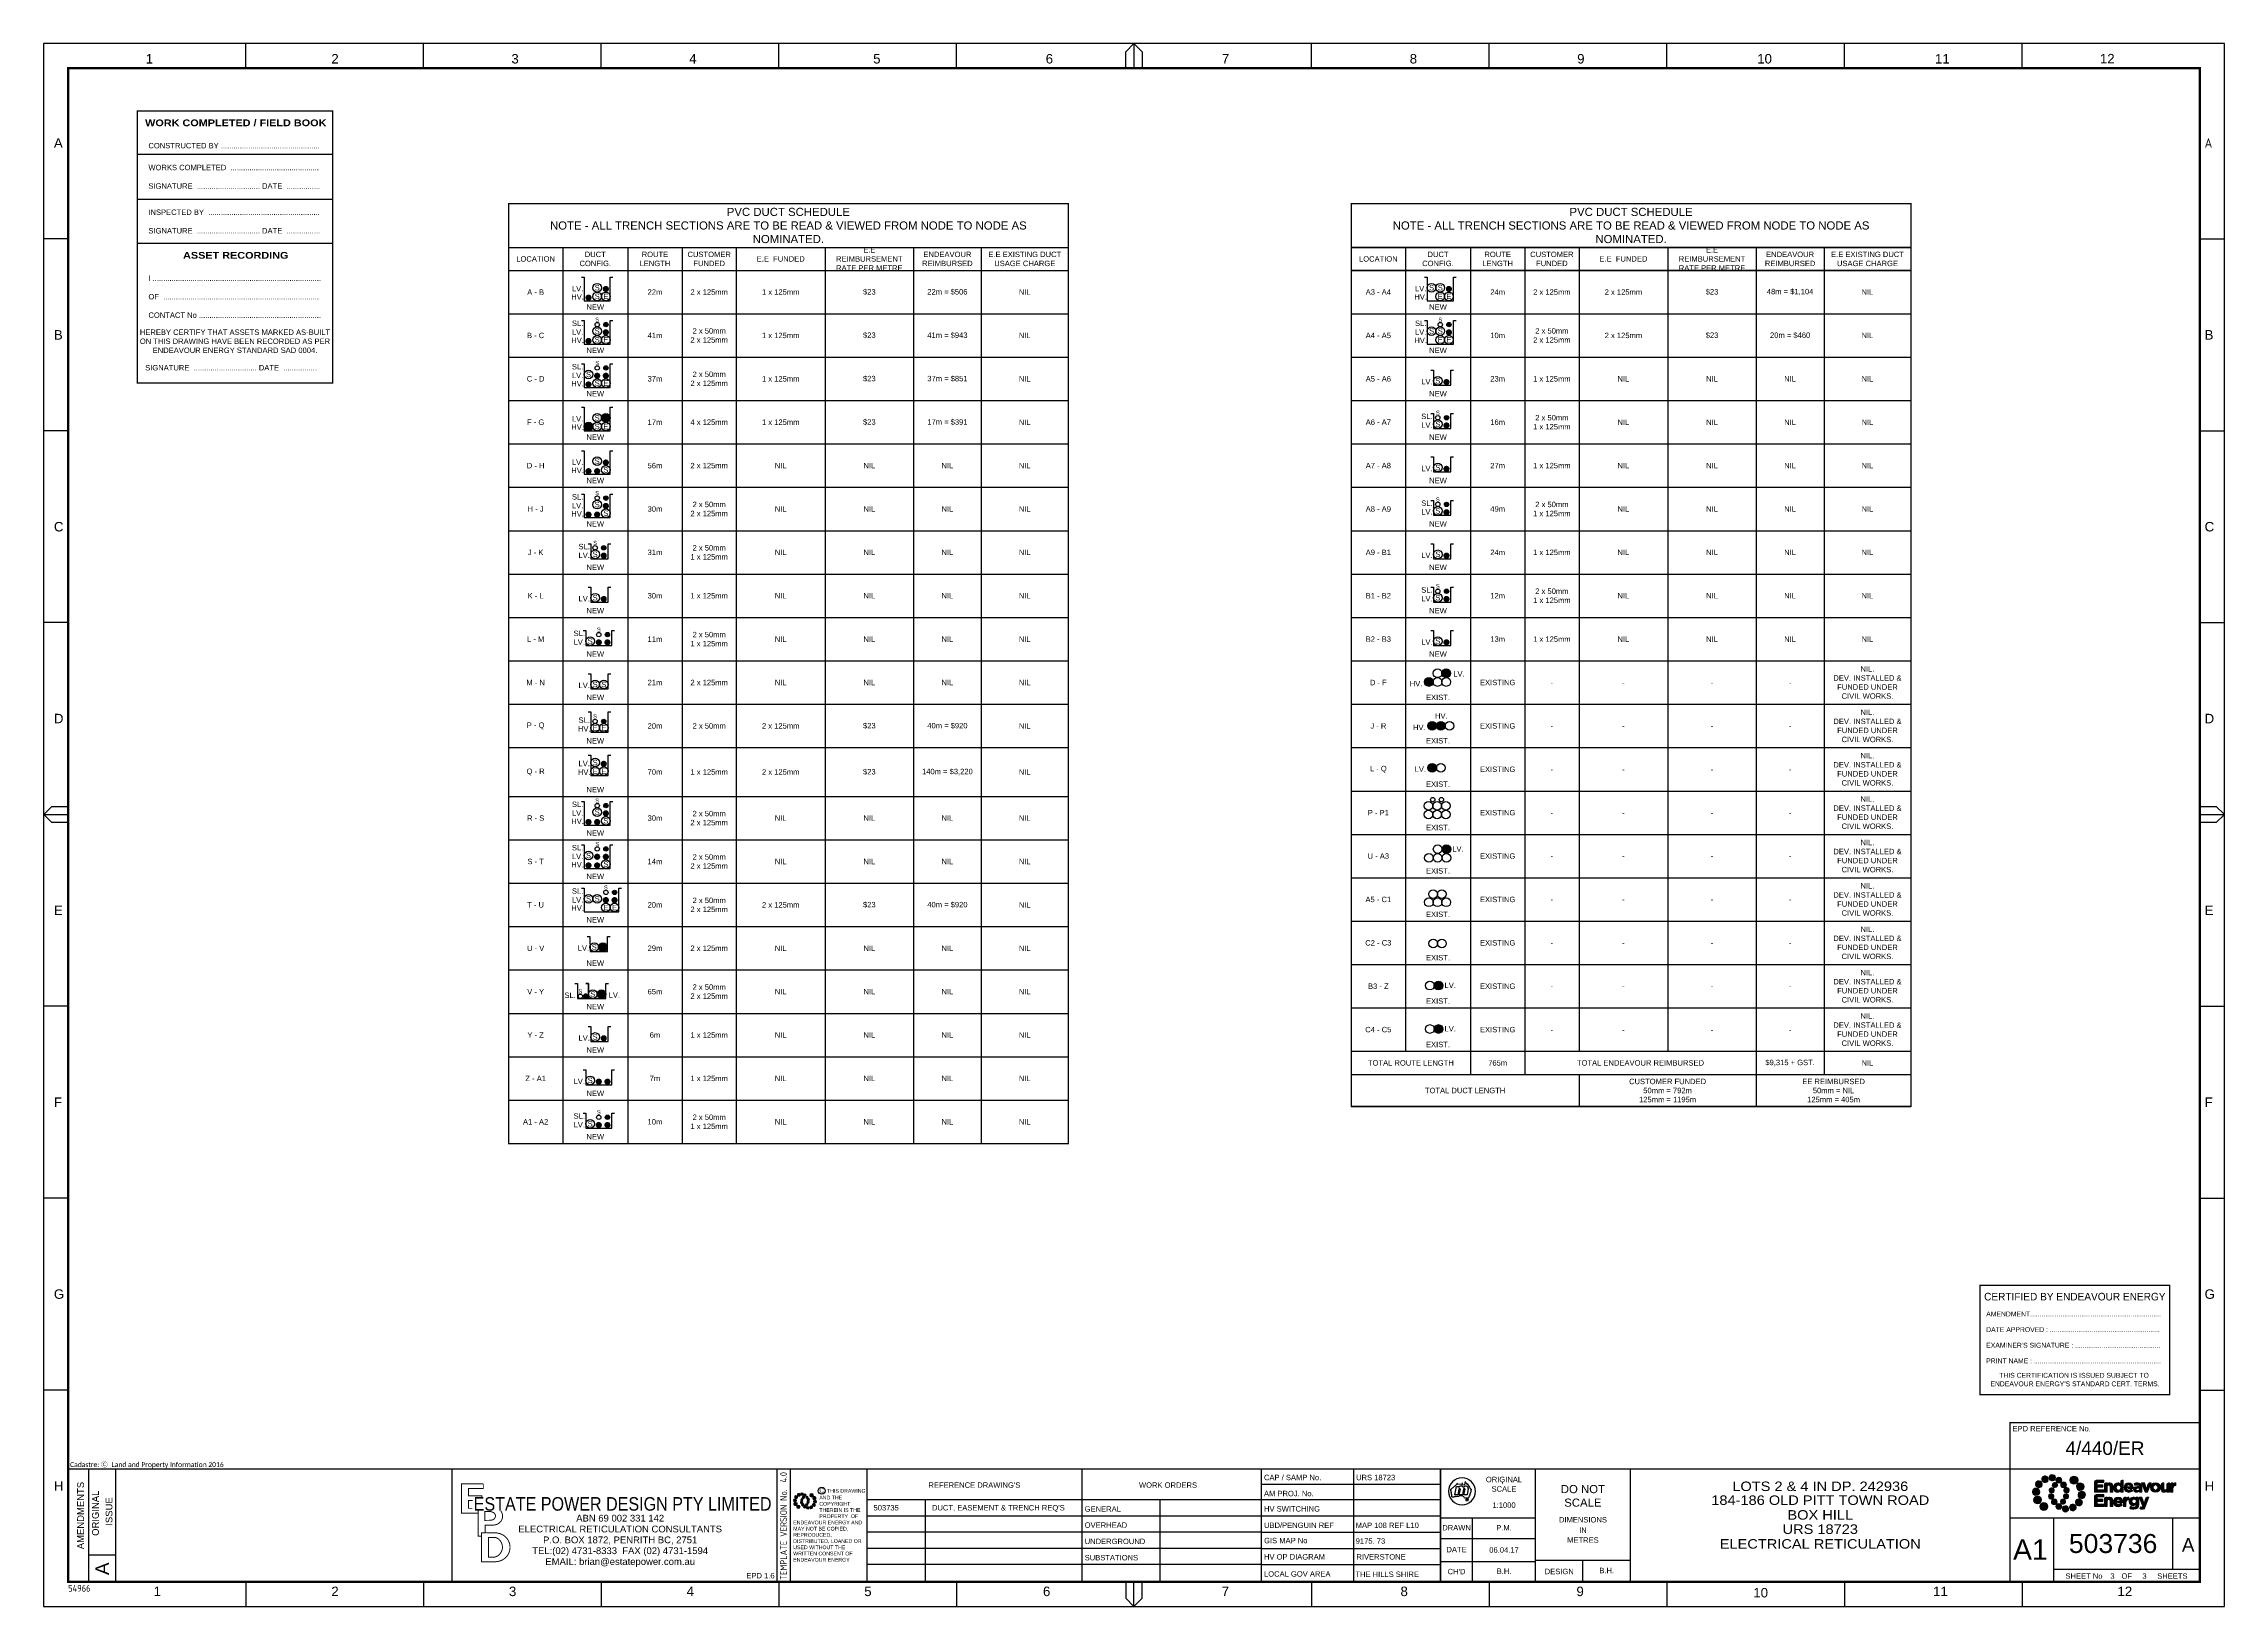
# Paper-space layout 'Retic (3)' of a CAD drawing. Header units: metres. Extents: x 12 to 816, y -5 to 571.
import ezdxf
from ezdxf.enums import TextEntityAlignment as Align

# ---------------------------------------------------------------- set-up
doc = ezdxf.new("R2010")
doc.units = ezdxf.units.M
doc.header["$LTSCALE"] = 0.7
doc.layers.get('0').update_dxf_attribs({"color": 6})
for name, color, linetype in [('_User Miscellaneous1', 3, 'Continuous'), ('_User Miscellaneous3', 11, 'Continuous'), ('Notes', 7, 'Continuous'), ('SupportsUG_SP_EXT', 7, 'Continuous')]:
    doc.layers.add(name, color=color, linetype=linetype)
doc.layers.add('_User Miscellaneous5', color=7, linetype='Continuous', lineweight=35)
doc.layers.get('SupportsUG_SP_EXT').off()
doc.styles.add('ARIAL', font='arial.ttf', dxfattribs={"height": 2})
doc.styles.add('iecISOCP', font='isocp.shx')
doc.styles.get("Standard").update_dxf_attribs({"font": 'arial.ttf'})
doc.styles.add('STYLE2', font='')
doc.styles.get('STYLE2').set_extended_font_data('Arial Black')

# ---------------------------------------------------------------- blocks, each defined once
blk = doc.blocks.new('EE_LOGO_SMALL')
at = {"layer": 'Notes'}
h = blk.add_hatch(color=256, dxfattribs=at)
edge = h.paths.add_edge_path()
edge.add_spline(control_points=[(-8.4, 2), (-9.2, 2), (-9.8, 1.4), (-9.8, 0.7), (-9.9, -0.1), (-9.3, -0.7), (-8.6, -0.8), (-7.8, -0.8), (-7.2, -0.2), (-7.1, 0.5), (-7.1, 1.3), (-7.7, 1.9), (-8.4, 2)], knot_values=[0, 0, 0, 0, 1, 1, 1, 2, 2, 2, 3, 3, 3, 4, 4, 4, 4], degree=3, periodic=0)
h = blk.add_hatch(color=256, dxfattribs=at)
edge = h.paths.add_edge_path()
edge.add_spline(control_points=[(-6.8, 4.5), (-7.4, 4.8), (-8.2, 4.6), (-8.6, 4), (-8.9, 3.4), (-8.7, 2.6), (-8.1, 2.2), (-7.5, 1.9), (-6.7, 2.1), (-6.3, 2.7), (-6, 3.3), (-6.2, 4.1), (-6.8, 4.5)], knot_values=[0, 0, 0, 0, 1, 1, 1, 2, 2, 2, 3, 3, 3, 4, 4, 4, 4], degree=3, periodic=0)
h = blk.add_hatch(color=256, dxfattribs=at)
edge = h.paths.add_edge_path()
edge.add_spline(control_points=[(-4.2, 5.9), (-4.6, 6.5), (-5.3, 6.6), (-5.9, 6.3), (-6.4, 5.9), (-6.6, 5.1), (-6.2, 4.6), (-5.9, 4), (-5.1, 3.8), (-4.6, 4.2), (-4, 4.6), (-3.8, 5.3), (-4.2, 5.9)], knot_values=[0, 0, 0, 0, 1, 1, 1, 2, 2, 2, 3, 3, 3, 4, 4, 4, 4], degree=3, periodic=0)
h = blk.add_hatch(color=256, dxfattribs=at)
edge = h.paths.add_edge_path()
edge.add_spline(control_points=[(-1.3, 5.9), (-1.4, 6.5), (-2, 7), (-2.6, 6.9), (-3.3, 6.9), (-3.7, 6.3), (-3.7, 5.6), (-3.6, 5), (-3, 4.5), (-2.4, 4.6), (-1.7, 4.7), (-1.3, 5.2), (-1.3, 5.9)], knot_values=[0, 0, 0, 0, 1, 1, 1, 2, 2, 2, 3, 3, 3, 4, 4, 4, 4], degree=3, periodic=0)
h = blk.add_hatch(color=256, dxfattribs=at)
edge = h.paths.add_edge_path()
edge.add_spline(control_points=[(-2.5, 2.1), (-3, 2.2), (-3.5, 1.9), (-3.6, 1.3), (-3.7, 0.8), (-3.4, 0.3), (-2.9, 0.2), (-2.4, 0.1), (-1.9, 0.4), (-1.8, 0.9), (-1.7, 1.5), (-2, 2), (-2.5, 2.1)], knot_values=[0, 0, 0, 0, 1, 1, 1, 2, 2, 2, 3, 3, 3, 4, 4, 4, 4], degree=3, periodic=0)
h = blk.add_hatch(color=256, dxfattribs=at)
edge = h.paths.add_edge_path()
edge.add_spline(control_points=[(1, 4.9), (1, 4.3), (0.5, 3.8), (-0.1, 3.8), (-0.7, 3.8), (-1.2, 4.3), (-1.2, 4.9), (-1.2, 5.5), (-0.7, 6), (-0.1, 6), (0.5, 6), (1, 5.5), (1, 4.9)], knot_values=[0, 0, 0, 0, 1, 1, 1, 2, 2, 2, 3, 3, 3, 4, 4, 4, 4], degree=3, periodic=0)
edge = h.paths.add_edge_path()
edge.add_spline(control_points=[(-1.4, 4), (-1.9, 4.1), (-2.4, 3.8), (-2.5, 3.3), (-2.6, 2.7), (-2.3, 2.2), (-1.8, 2.1), (-1.3, 2), (-0.7, 2.3), (-0.6, 2.9), (-0.5, 3.4), (-0.9, 3.9), (-1.4, 4)], knot_values=[0, 0, 0, 0, 1, 1, 1, 2, 2, 2, 3, 3, 3, 4, 4, 4, 4], degree=3, periodic=0)
h = blk.add_hatch(color=256, dxfattribs=at)
edge = h.paths.add_edge_path()
edge.add_spline(control_points=[(2.3, 2.4), (2.8, 2.8), (2.8, 3.4), (2.4, 3.9), (2, 4.3), (1.4, 4.3), (0.9, 3.9), (0.5, 3.6), (0.5, 2.9), (0.9, 2.5), (1.2, 2), (1.9, 2), (2.3, 2.4)], knot_values=[0, 0, 0, 0, 1, 1, 1, 2, 2, 2, 3, 3, 3, 4, 4, 4, 4], degree=3, periodic=0)
edge = h.paths.add_edge_path()
edge.add_spline(control_points=[(1, 4.9), (1, 4.3), (0.5, 3.8), (-0.1, 3.8), (-0.7, 3.8), (-1.2, 4.3), (-1.2, 4.9), (-1.2, 5.5), (-0.7, 6), (-0.1, 6), (0.5, 6), (1, 5.5), (1, 4.9)], knot_values=[0, 0, 0, 0, 1, 1, 1, 2, 2, 2, 3, 3, 3, 4, 4, 4, 4], degree=3, periodic=0)
h = blk.add_hatch(color=256, dxfattribs=at)
edge = h.paths.add_edge_path()
edge.add_spline(control_points=[(1, 4.9), (1, 4.3), (0.5, 3.8), (-0.1, 3.8), (-0.7, 3.8), (-1.2, 4.3), (-1.2, 4.9), (-1.2, 5.5), (-0.7, 6), (-0.1, 6), (0.5, 6), (1, 5.5), (1, 4.9)], knot_values=[0, 0, 0, 0, 1, 1, 1, 2, 2, 2, 3, 3, 3, 4, 4, 4, 4], degree=3, periodic=0)
edge = h.paths.add_edge_path(flags=16)
edge.add_spline(control_points=[(1, 4.9), (1, 4.3), (0.5, 3.8), (-0.1, 3.8), (-0.7, 3.8), (-1.2, 4.3), (-1.2, 4.9), (-1.2, 5.5), (-0.7, 6), (-0.1, 6), (0.5, 6), (1, 5.5), (1, 4.9)], knot_values=[0, 0, 0, 0, 1, 1, 1, 2, 2, 2, 3, 3, 3, 4, 4, 4, 4], degree=3, periodic=0)
h = blk.add_hatch(color=256, dxfattribs=at)
edge = h.paths.add_edge_path()
edge.add_spline(control_points=[(3, 0.2), (3.5, 0.3), (3.8, 0.9), (3.7, 1.4), (3.6, 1.9), (3, 2.3), (2.5, 2.1), (1.9, 2), (1.6, 1.4), (1.8, 0.9), (1.9, 0.4), (2.5, 0.1), (3, 0.2)], knot_values=[0, 0, 0, 0, 1, 1, 1, 2, 2, 2, 3, 3, 3, 4, 4, 4, 4], degree=3, periodic=0)
h = blk.add_hatch(color=256, dxfattribs=at)
edge = h.paths.add_edge_path()
edge.add_spline(control_points=[(7, 4.9), (7, 4), (6.3, 3.4), (5.5, 3.4), (4.6, 3.4), (4, 4), (4, 4.9), (4, 5.7), (4.6, 6.4), (5.5, 6.4), (6.3, 6.4), (7, 5.7), (7, 4.9)], knot_values=[0, 0, 0, 0, 1, 1, 1, 2, 2, 2, 3, 3, 3, 4, 4, 4, 4], degree=3, periodic=0)
h = blk.add_hatch(color=256, dxfattribs=at)
edge = h.paths.add_edge_path()
edge.add_spline(control_points=[(8.4, 1.1), (9.1, 1.5), (9.4, 2.3), (9.1, 3), (8.8, 3.7), (7.9, 4.1), (7.2, 3.8), (6.5, 3.4), (6.2, 2.6), (6.5, 1.9), (6.8, 1.2), (7.7, 0.8), (8.4, 1.1)], knot_values=[0, 0, 0, 0, 1, 1, 1, 2, 2, 2, 3, 3, 3, 4, 4, 4, 4], degree=3, periodic=0)
h = blk.add_hatch(color=256, dxfattribs=at)
edge = h.paths.add_edge_path()
edge.add_spline(control_points=[(8.3, -1.9), (9, -1.9), (9.7, -1.4), (9.7, -0.6), (9.7, 0.1), (9.2, 0.8), (8.4, 0.8), (7.7, 0.8), (7, 0.3), (7, -0.5), (6.9, -1.2), (7.5, -1.9), (8.3, -1.9)], knot_values=[0, 0, 0, 0, 1, 1, 1, 2, 2, 2, 3, 3, 3, 4, 4, 4, 4], degree=3, periodic=0)
h = blk.add_hatch(color=256, dxfattribs=at)
edge = h.paths.add_edge_path()
edge.add_spline(control_points=[(-8.5, -1.1), (-9.2, -1.4), (-9.6, -2.3), (-9.3, -3), (-8.9, -3.7), (-8.1, -4), (-7.4, -3.7), (-6.7, -3.4), (-6.3, -2.5), (-6.6, -1.8), (-7, -1.1), (-7.8, -0.8), (-8.5, -1.1)], knot_values=[0, 0, 0, 0, 1, 1, 1, 2, 2, 2, 3, 3, 3, 4, 4, 4, 4], degree=3, periodic=0)
h = blk.add_hatch(color=256, dxfattribs=at)
edge = h.paths.add_edge_path()
edge.add_spline(control_points=[(-7.1, -4.8), (-7.1, -4), (-6.5, -3.3), (-5.6, -3.3), (-4.8, -3.3), (-4.1, -4), (-4.1, -4.8), (-4.1, -5.7), (-4.8, -6.3), (-5.6, -6.3), (-6.5, -6.3), (-7.1, -5.7), (-7.1, -4.8)], knot_values=[0, 0, 0, 0, 1, 1, 1, 2, 2, 2, 3, 3, 3, 4, 4, 4, 4], degree=3, periodic=0)
h = blk.add_hatch(color=256, dxfattribs=at)
edge = h.paths.add_edge_path()
edge.add_spline(control_points=[(-3.1, -0.2), (-3.7, -0.3), (-4, -0.8), (-3.8, -1.4), (-3.7, -1.9), (-3.2, -2.2), (-2.6, -2.1), (-2.1, -1.9), (-1.8, -1.4), (-1.9, -0.9), (-2.1, -0.3), (-2.6, 0), (-3.1, -0.2)], knot_values=[0, 0, 0, 0, 1, 1, 1, 2, 2, 2, 3, 3, 3, 4, 4, 4, 4], degree=3, periodic=0)
h = blk.add_hatch(color=256, dxfattribs=at)
edge = h.paths.add_edge_path()
edge.add_spline(control_points=[(-2.5, -2.3), (-2.9, -2.7), (-3, -3.4), (-2.6, -3.8), (-2.2, -4.2), (-1.5, -4.3), (-1.1, -3.9), (-0.7, -3.5), (-0.6, -2.8), (-1, -2.4), (-1.4, -2), (-2, -1.9), (-2.5, -2.3)], knot_values=[0, 0, 0, 0, 1, 1, 1, 2, 2, 2, 3, 3, 3, 4, 4, 4, 4], degree=3, periodic=0)
h = blk.add_hatch(color=256, dxfattribs=at)
edge = h.paths.add_edge_path()
edge.add_spline(control_points=[(-1.2, -4.8), (-1.2, -4.2), (-0.7, -3.7), (-0.1, -3.7), (0.5, -3.7), (1, -4.2), (1, -4.8), (1, -5.4), (0.5, -5.9), (-0.1, -5.9), (-0.7, -5.9), (-1.2, -5.4), (-1.2, -4.8)], knot_values=[0, 0, 0, 0, 1, 1, 1, 2, 2, 2, 3, 3, 3, 4, 4, 4, 4], degree=3, periodic=0)
h = blk.add_hatch(color=256, dxfattribs=at)
edge = h.paths.add_edge_path()
edge.add_spline(control_points=[(1.2, -3.9), (1.7, -4.1), (2.2, -3.7), (2.3, -3.2), (2.5, -2.7), (2.1, -2.2), (1.6, -2.1), (1.1, -2), (0.6, -2.3), (0.5, -2.8), (0.4, -3.3), (0.7, -3.8), (1.2, -3.9)], knot_values=[0, 0, 0, 0, 1, 1, 1, 2, 2, 2, 3, 3, 3, 4, 4, 4, 4], degree=3, periodic=0)
h = blk.add_hatch(color=256, dxfattribs=at)
edge = h.paths.add_edge_path()
edge.add_spline(control_points=[(1.2, -5.8), (1.3, -6.5), (1.8, -6.9), (2.5, -6.9), (3.1, -6.8), (3.6, -6.2), (3.5, -5.6), (3.4, -5), (2.9, -4.5), (2.2, -4.6), (1.6, -4.6), (1.1, -5.2), (1.2, -5.8)], knot_values=[0, 0, 0, 0, 1, 1, 1, 2, 2, 2, 3, 3, 3, 4, 4, 4, 4], degree=3, periodic=0)
h = blk.add_hatch(color=256, dxfattribs=at)
edge = h.paths.add_edge_path()
edge.add_spline(control_points=[(2.4, -2), (2.9, -2.1), (3.4, -1.8), (3.5, -1.3), (3.6, -0.8), (3.3, -0.3), (2.8, -0.2), (2.2, -0.1), (1.7, -0.4), (1.6, -0.9), (1.5, -1.4), (1.8, -1.9), (2.4, -2)], knot_values=[0, 0, 0, 0, 1, 1, 1, 2, 2, 2, 3, 3, 3, 4, 4, 4, 4], degree=3, periodic=0)
h = blk.add_hatch(color=256, dxfattribs=at)
edge = h.paths.add_edge_path()
edge.add_spline(control_points=[(4, -5.8), (4.4, -6.4), (5.2, -6.6), (5.7, -6.2), (6.3, -5.8), (6.5, -5.1), (6.1, -4.5), (5.7, -4), (5, -3.8), (4.4, -4.2), (3.8, -4.5), (3.7, -5.3), (4, -5.8)], knot_values=[0, 0, 0, 0, 1, 1, 1, 2, 2, 2, 3, 3, 3, 4, 4, 4, 4], degree=3, periodic=0)
h = blk.add_hatch(color=256, dxfattribs=at)
edge = h.paths.add_edge_path()
edge.add_spline(control_points=[(6.7, -4.4), (7.3, -4.8), (8.1, -4.6), (8.4, -4), (8.8, -3.3), (8.6, -2.6), (8, -2.2), (7.3, -1.8), (6.6, -2.1), (6.2, -2.7), (5.8, -3.3), (6, -4.1), (6.7, -4.4)], knot_values=[0, 0, 0, 0, 1, 1, 1, 2, 2, 2, 3, 3, 3, 4, 4, 4, 4], degree=3, periodic=0)
at = {"layer": 'Notes', "lineweight": 0}
for points in [[(1.8, 2.1), (1.8, 2.1)], [(-2, -2.1), (-2, -2.1)]]:
    blk.add_lwpolyline(points, dxfattribs=at)
for points in [[(-8.4, 2), (-9.2, 2), (-9.8, 1.4), (-9.8, 0.7), (-9.9, -0.1), (-9.3, -0.7), (-8.6, -0.8), (-7.8, -0.8), (-7.2, -0.2), (-7.1, 0.5), (-7.1, 1.3), (-7.7, 1.9), (-8.4, 2)], [(-6.8, 4.5), (-7.4, 4.8), (-8.2, 4.6), (-8.6, 4), (-8.9, 3.4), (-8.7, 2.6), (-8.1, 2.2), (-7.5, 1.9), (-6.7, 2.1), (-6.3, 2.7), (-6, 3.3), (-6.2, 4.1), (-6.8, 4.5)], [(-4.2, 5.9), (-4.6, 6.5), (-5.3, 6.6), (-5.9, 6.3), (-6.4, 5.9), (-6.6, 5.1), (-6.2, 4.6), (-5.9, 4), (-5.1, 3.8), (-4.6, 4.2), (-4, 4.6), (-3.8, 5.3), (-4.2, 5.9)], [(-1.3, 5.9), (-1.4, 6.5), (-2, 7), (-2.6, 6.9), (-3.3, 6.9), (-3.7, 6.3), (-3.7, 5.6), (-3.6, 5), (-3, 4.5), (-2.4, 4.6), (-1.7, 4.7), (-1.3, 5.2), (-1.3, 5.9)], [(-2.5, 2.1), (-3, 2.2), (-3.5, 1.9), (-3.6, 1.3), (-3.7, 0.8), (-3.4, 0.3), (-2.9, 0.2), (-2.4, 0.1), (-1.9, 0.4), (-1.8, 0.9), (-1.7, 1.5), (-2, 2), (-2.5, 2.1)], [(-1.4, 4), (-1.9, 4.1), (-2.4, 3.8), (-2.5, 3.3), (-2.6, 2.7), (-2.3, 2.2), (-1.8, 2.1), (-1.3, 2), (-0.7, 2.3), (-0.6, 2.9), (-0.5, 3.4), (-0.9, 3.9), (-1.4, 4)], [(1, 4.9), (1, 4.3), (0.5, 3.8), (-0.1, 3.8), (-0.7, 3.8), (-1.2, 4.3), (-1.2, 4.9), (-1.2, 5.5), (-0.7, 6), (-0.1, 6), (0.5, 6), (1, 5.5), (1, 4.9)], [(1, 4.9), (1, 4.3), (0.5, 3.8), (-0.1, 3.8), (-0.7, 3.8), (-1.2, 4.3), (-1.2, 4.9), (-1.2, 5.5), (-0.7, 6), (-0.1, 6), (0.5, 6), (1, 5.5), (1, 4.9)], [(2.3, 2.4), (2.8, 2.8), (2.8, 3.4), (2.4, 3.9), (2, 4.3), (1.4, 4.3), (0.9, 3.9), (0.5, 3.6), (0.5, 2.9), (0.9, 2.5), (1.2, 2), (1.9, 2), (2.3, 2.4)], [(3, 0.2), (3.5, 0.3), (3.8, 0.9), (3.7, 1.4), (3.6, 1.9), (3, 2.3), (2.5, 2.1), (1.9, 2), (1.6, 1.4), (1.8, 0.9), (1.9, 0.4), (2.5, 0.1), (3, 0.2)], [(7, 4.9), (7, 4), (6.3, 3.4), (5.5, 3.4), (4.6, 3.4), (4, 4), (4, 4.9), (4, 5.7), (4.6, 6.4), (5.5, 6.4), (6.3, 6.4), (7, 5.7), (7, 4.9)], [(8.4, 1.1), (9.1, 1.5), (9.4, 2.3), (9.1, 3), (8.8, 3.7), (7.9, 4.1), (7.2, 3.8), (6.5, 3.4), (6.2, 2.6), (6.5, 1.9), (6.8, 1.2), (7.7, 0.8), (8.4, 1.1)], [(8.3, -1.9), (9, -1.9), (9.7, -1.4), (9.7, -0.6), (9.7, 0.1), (9.2, 0.8), (8.4, 0.8), (7.7, 0.8), (7, 0.3), (7, -0.5), (6.9, -1.2), (7.5, -1.9), (8.3, -1.9)], [(-8.5, -1.1), (-9.2, -1.4), (-9.6, -2.3), (-9.3, -3), (-8.9, -3.7), (-8.1, -4), (-7.4, -3.7), (-6.7, -3.4), (-6.3, -2.5), (-6.6, -1.8), (-7, -1.1), (-7.8, -0.8), (-8.5, -1.1)], [(-7.1, -4.8), (-7.1, -4), (-6.5, -3.3), (-5.6, -3.3), (-4.8, -3.3), (-4.1, -4), (-4.1, -4.8), (-4.1, -5.7), (-4.8, -6.3), (-5.6, -6.3), (-6.5, -6.3), (-7.1, -5.7), (-7.1, -4.8)], [(-3.1, -0.2), (-3.7, -0.3), (-4, -0.8), (-3.8, -1.4), (-3.7, -1.9), (-3.2, -2.2), (-2.6, -2.1), (-2.1, -1.9), (-1.8, -1.4), (-1.9, -0.9), (-2.1, -0.3), (-2.6, 0), (-3.1, -0.2)], [(-2.5, -2.3), (-2.9, -2.7), (-3, -3.4), (-2.6, -3.8), (-2.2, -4.2), (-1.5, -4.3), (-1.1, -3.9), (-0.7, -3.5), (-0.6, -2.8), (-1, -2.4), (-1.4, -2), (-2, -1.9), (-2.5, -2.3)], [(-1.2, -4.8), (-1.2, -4.2), (-0.7, -3.7), (-0.1, -3.7), (0.5, -3.7), (1, -4.2), (1, -4.8), (1, -5.4), (0.5, -5.9), (-0.1, -5.9), (-0.7, -5.9), (-1.2, -5.4), (-1.2, -4.8)], [(1.2, -3.9), (1.7, -4.1), (2.2, -3.7), (2.3, -3.2), (2.5, -2.7), (2.1, -2.2), (1.6, -2.1), (1.1, -2), (0.6, -2.3), (0.5, -2.8), (0.4, -3.3), (0.7, -3.8), (1.2, -3.9)], [(1.2, -5.8), (1.3, -6.5), (1.8, -6.9), (2.5, -6.9), (3.1, -6.8), (3.6, -6.2), (3.5, -5.6), (3.4, -5), (2.9, -4.5), (2.2, -4.6), (1.6, -4.6), (1.1, -5.2), (1.2, -5.8)], [(2.4, -2), (2.9, -2.1), (3.4, -1.8), (3.5, -1.3), (3.6, -0.8), (3.3, -0.3), (2.8, -0.2), (2.2, -0.1), (1.7, -0.4), (1.6, -0.9), (1.5, -1.4), (1.8, -1.9), (2.4, -2)], [(4, -5.8), (4.4, -6.4), (5.2, -6.6), (5.7, -6.2), (6.3, -5.8), (6.5, -5.1), (6.1, -4.5), (5.7, -4), (5, -3.8), (4.4, -4.2), (3.8, -4.5), (3.7, -5.3), (4, -5.8)], [(6.7, -4.4), (7.3, -4.8), (8.1, -4.6), (8.4, -4), (8.8, -3.3), (8.6, -2.6), (8, -2.2), (7.3, -1.8), (6.6, -2.1), (6.2, -2.7), (5.8, -3.3), (6, -4.1), (6.7, -4.4)]]:
    blk.add_open_spline(points, degree=3, knots=[0, 0, 0, 0, 1, 1, 1, 2, 2, 2, 3, 3, 3, 4, 4, 4, 4], dxfattribs=at)
blk = doc.blocks.new('EE_COPYRIGHT_A1')
at = {"layer": 'Notes'}
blk.add_circle((9.53, -0.82), 1.15, dxfattribs=at)
at = {"xscale": 0.4, "yscale": 0.4, "zscale": 0.4}
blk.add_blockref('EE_LOGO_SMALL', (3.96, -4.29), dxfattribs=at)
at = {"layer": 'Notes', "insert": (0, 0), "char_height": 1.25, "width": 24.1208, "attachment_point": 1, "style": 'ARIAL'}
blk.add_mtext('\\pt8.75;               ^I{\\H1.2x;C } THIS DRAWING\\P\\pi-8.75,l8.75,t8.75,20;       ^IAND THE ^I\\P\\pi0,t8.75;COPYRIGHT\\P\\pi-8.75,t1.25,8.75;^I^ITHEREIN IS THE PROPERTY  OF \\P\\pi0,l0,t1.25;ENDEAVOUR ENERGY AND MAY NOT BE COPIED, REPRODUCED, DISTRIBUTED, LOANED OR USED WITHOUT THE WRITTEN CONSENT OF ENDEAVOUR ENERGY', dxfattribs=at)
blk = doc.blocks.new('A1_FRAME_TITLE')
at = {"layer": '_User Miscellaneous1'}
h = blk.add_hatch(color=256, dxfattribs=at)
edge = h.paths.add_edge_path()
edge.add_spline(control_points=[(714.24, 40.56), (713.49, 40.6), (712.85, 40.03), (712.81, 39.28), (712.76, 38.53), (713.33, 37.89), (714.08, 37.85), (714.83, 37.81), (715.47, 38.38), (715.51, 39.13), (715.55, 39.87), (714.98, 40.51), (714.24, 40.56)], knot_values=[0, 0, 0, 0, 1, 1, 1, 2, 2, 2, 3, 3, 3, 4, 4, 4, 4], degree=3, periodic=0)
h = blk.add_hatch(color=256, dxfattribs=at)
edge = h.paths.add_edge_path()
edge.add_spline(control_points=[(715.84, 43.07), (715.23, 43.43), (714.44, 43.22), (714.08, 42.61), (713.72, 41.99), (713.93, 41.21), (714.54, 40.85), (715.16, 40.49), (715.95, 40.7), (716.3, 41.31), (716.66, 41.93), (716.46, 42.72), (715.84, 43.07)], knot_values=[0, 0, 0, 0, 1, 1, 1, 2, 2, 2, 3, 3, 3, 4, 4, 4, 4], degree=3, periodic=0)
h = blk.add_hatch(color=256, dxfattribs=at)
edge = h.paths.add_edge_path()
edge.add_spline(control_points=[(718.45, 44.49), (718.09, 45.06), (717.33, 45.23), (716.77, 44.86), (716.2, 44.49), (716.04, 43.74), (716.4, 43.17), (716.77, 42.6), (717.52, 42.44), (718.09, 42.8), (718.66, 43.17), (718.82, 43.93), (718.45, 44.49)], knot_values=[0, 0, 0, 0, 1, 1, 1, 2, 2, 2, 3, 3, 3, 4, 4, 4, 4], degree=3, periodic=0)
h = blk.add_hatch(color=256, dxfattribs=at)
edge = h.paths.add_edge_path()
edge.add_spline(control_points=[(720.14, 40.68), (719.63, 40.79), (719.13, 40.46), (719.02, 39.95), (718.91, 39.44), (719.23, 38.94), (719.74, 38.83), (720.25, 38.71), (720.76, 39.04), (720.87, 39.55), (720.98, 40.06), (720.65, 40.57), (720.14, 40.68)], knot_values=[0, 0, 0, 0, 1, 1, 1, 2, 2, 2, 3, 3, 3, 4, 4, 4, 4], degree=3, periodic=0)
h = blk.add_hatch(color=256, dxfattribs=at)
edge = h.paths.add_edge_path()
edge.add_spline(control_points=[(721.3, 44.48), (721.23, 45.12), (720.66, 45.59), (720.03, 45.52), (719.39, 45.46), (718.92, 44.89), (718.99, 44.25), (719.05, 43.61), (719.62, 43.15), (720.26, 43.21), (720.9, 43.28), (721.37, 43.84), (721.3, 44.48)], knot_values=[0, 0, 0, 0, 1, 1, 1, 2, 2, 2, 3, 3, 3, 4, 4, 4, 4], degree=3, periodic=0)
h = blk.add_hatch(color=256, dxfattribs=at)
edge = h.paths.add_edge_path()
edge.add_spline(control_points=[(723.66, 43.48), (723.66, 42.88), (723.17, 42.39), (722.57, 42.39), (721.97, 42.39), (721.49, 42.88), (721.49, 43.48), (721.49, 44.08), (721.97, 44.57), (722.57, 44.57), (723.17, 44.57), (723.66, 44.08), (723.66, 43.48)], knot_values=[0, 0, 0, 0, 1, 1, 1, 2, 2, 2, 3, 3, 3, 4, 4, 4, 4], degree=3, periodic=0)
edge = h.paths.add_edge_path()
edge.add_spline(control_points=[(721.28, 42.59), (720.77, 42.7), (720.27, 42.37), (720.16, 41.86), (720.05, 41.35), (720.37, 40.85), (720.88, 40.74), (721.39, 40.63), (721.9, 40.95), (722.01, 41.46), (722.12, 41.97), (721.79, 42.48), (721.28, 42.59)], knot_values=[0, 0, 0, 0, 1, 1, 1, 2, 2, 2, 3, 3, 3, 4, 4, 4, 4], degree=3, periodic=0)
h = blk.add_hatch(color=256, dxfattribs=at)
edge = h.paths.add_edge_path()
edge.add_spline(control_points=[(724.98, 40.98), (725.41, 41.37), (725.45, 42.03), (725.06, 42.46), (724.68, 42.89), (724.02, 42.93), (723.59, 42.54), (723.15, 42.16), (723.12, 41.49), (723.5, 41.06), (723.89, 40.63), (724.55, 40.59), (724.98, 40.98)], knot_values=[0, 0, 0, 0, 1, 1, 1, 2, 2, 2, 3, 3, 3, 4, 4, 4, 4], degree=3, periodic=0)
edge = h.paths.add_edge_path()
edge.add_spline(control_points=[(723.66, 43.48), (723.66, 42.88), (723.17, 42.39), (722.57, 42.39), (721.97, 42.39), (721.49, 42.88), (721.49, 43.48), (721.49, 44.08), (721.97, 44.57), (722.57, 44.57), (723.17, 44.57), (723.66, 44.08), (723.66, 43.48)], knot_values=[0, 0, 0, 0, 1, 1, 1, 2, 2, 2, 3, 3, 3, 4, 4, 4, 4], degree=3, periodic=0)
h = blk.add_hatch(color=256, dxfattribs=at)
edge = h.paths.add_edge_path()
edge.add_spline(control_points=[(723.66, 43.48), (723.66, 42.88), (723.17, 42.39), (722.57, 42.39), (721.97, 42.39), (721.49, 42.88), (721.49, 43.48), (721.49, 44.08), (721.97, 44.57), (722.57, 44.57), (723.17, 44.57), (723.66, 44.08), (723.66, 43.48)], knot_values=[0, 0, 0, 0, 1, 1, 1, 2, 2, 2, 3, 3, 3, 4, 4, 4, 4], degree=3, periodic=0)
edge = h.paths.add_edge_path(flags=16)
edge.add_spline(control_points=[(723.66, 43.48), (723.66, 42.88), (723.17, 42.39), (722.57, 42.39), (721.97, 42.39), (721.49, 42.88), (721.49, 43.48), (721.49, 44.08), (721.97, 44.57), (722.57, 44.57), (723.17, 44.57), (723.66, 44.08), (723.66, 43.48)], knot_values=[0, 0, 0, 0, 1, 1, 1, 2, 2, 2, 3, 3, 3, 4, 4, 4, 4], degree=3, periodic=0)
h = blk.add_hatch(color=256, dxfattribs=at)
edge = h.paths.add_edge_path()
edge.add_spline(control_points=[(725.63, 38.8), (726.16, 38.94), (726.48, 39.48), (726.34, 40.01), (726.2, 40.55), (725.65, 40.86), (725.12, 40.72), (724.59, 40.58), (724.28, 40.04), (724.41, 39.51), (724.56, 38.98), (725.1, 38.66), (725.63, 38.8)], knot_values=[0, 0, 0, 0, 1, 1, 1, 2, 2, 2, 3, 3, 3, 4, 4, 4, 4], degree=3, periodic=0)
h = blk.add_hatch(color=256, dxfattribs=at)
edge = h.paths.add_edge_path()
edge.add_spline(control_points=[(729.64, 43.48), (729.64, 42.65), (728.96, 41.97), (728.13, 41.97), (727.3, 41.97), (726.62, 42.65), (726.62, 43.48), (726.62, 44.31), (727.3, 44.99), (728.13, 44.99), (728.96, 44.99), (729.64, 44.31), (729.64, 43.48)], knot_values=[0, 0, 0, 0, 1, 1, 1, 2, 2, 2, 3, 3, 3, 4, 4, 4, 4], degree=3, periodic=0)
h = blk.add_hatch(color=256, dxfattribs=at)
edge = h.paths.add_edge_path()
edge.add_spline(control_points=[(731.02, 39.75), (731.74, 40.06), (732.07, 40.91), (731.75, 41.63), (731.44, 42.35), (730.59, 42.67), (729.87, 42.36), (729.15, 42.04), (728.83, 41.2), (729.14, 40.48), (729.46, 39.76), (730.3, 39.43), (731.02, 39.75)], knot_values=[0, 0, 0, 0, 1, 1, 1, 2, 2, 2, 3, 3, 3, 4, 4, 4, 4], degree=3, periodic=0)
h = blk.add_hatch(color=256, dxfattribs=at)
edge = h.paths.add_edge_path()
edge.add_spline(control_points=[(735.72, 39.06), (735.72, 39.06), (735.72, 42.87), (735.72, 42.92), (735.72, 42.96), (735.72, 43.48), (736.28, 43.48), (736.84, 43.48), (739.09, 43.48), (739.09, 43.48), (739.09, 43.48), (739.09, 42.61), (739.09, 42.61), (739.09, 42.61), (736.69, 42.61), (736.69, 42.61), (736.69, 42.61), (736.69, 41.72), (736.69, 41.72), (736.69, 41.72), (738.77, 41.72), (738.77, 41.72), (738.77, 41.72), (738.77, 40.85), (738.77, 40.85), (738.77, 40.85), (736.69, 40.85), (736.69, 40.85), (736.69, 40.85), (736.69, 39.92), (736.69, 39.92), (736.69, 39.92), (739.09, 39.92), (739.09, 39.92), (739.09, 39.92), (739.09, 39.06), (739.09, 39.06), (739.09, 39.06), (735.72, 39.06), (735.72, 39.06)], knot_values=[0, 0, 0, 0, 1, 1, 1, 2, 2, 2, 3, 3, 3, 4, 4, 4, 5, 5, 5, 6, 6, 6, 7, 7, 7, 8, 8, 8, 9, 9, 9, 10, 10, 10, 11, 11, 11, 12, 12, 12, 13, 13, 13, 13], degree=3, periodic=0)
h = blk.add_hatch(color=256, dxfattribs=at)
edge = h.paths.add_edge_path()
edge.add_spline(control_points=[(741.52, 39.06), (741.52, 39.06), (741.52, 40.95), (741.52, 40.95), (741.52, 41.4), (741.3, 41.64), (740.93, 41.64), (740.57, 41.64), (740.33, 41.4), (740.33, 40.95), (740.33, 40.95), (740.33, 39.06), (740.33, 39.06), (740.33, 39.06), (739.38, 39.06), (739.38, 39.06), (739.38, 39.06), (739.38, 41.83), (739.38, 41.89), (739.37, 41.95), (739.37, 42.44), (739.93, 42.44), (740.33, 42.44), (740.33, 42.44), (740.33, 42.44), (740.33, 42.44), (740.33, 41.96), (740.33, 41.96), (740.56, 42.25), (740.84, 42.51), (741.33, 42.51), (742.05, 42.51), (742.48, 42.03), (742.48, 41.25), (742.48, 41.25), (742.48, 39.06), (742.48, 39.06), (742.48, 39.06), (741.52, 39.06), (741.52, 39.06)], knot_values=[0, 0, 0, 0, 1, 1, 1, 2, 2, 2, 3, 3, 3, 4, 4, 4, 5, 5, 5, 6, 6, 6, 7, 7, 7, 8, 8, 8, 9, 9, 9, 10, 10, 10, 11, 11, 11, 12, 12, 12, 13, 13, 13, 13], degree=3, periodic=0)
h = blk.add_hatch(color=256, dxfattribs=at)
edge = h.paths.add_edge_path(flags=16)
edge.add_spline(control_points=[(745.37, 40.75), (745.37, 41.31), (745, 41.69), (744.55, 41.69), (744.1, 41.69), (743.72, 41.32), (743.72, 40.75), (743.72, 40.75), (743.72, 40.74), (743.72, 40.74), (743.72, 40.18), (744.1, 39.8), (744.55, 39.8), (745, 39.8), (745.37, 40.18), (745.37, 40.74), (745.37, 40.74), (745.37, 40.75), (745.37, 40.75)], knot_values=[0, 0, 0, 0, 1, 1, 1, 2, 2, 2, 3, 3, 3, 4, 4, 4, 5, 5, 5, 6, 6, 6, 6], degree=3, periodic=0)
edge = h.paths.add_edge_path()
edge.add_spline(control_points=[(745.36, 39.06), (745.36, 39.06), (745.36, 39.54), (745.36, 39.54), (745.13, 39.22), (744.8, 38.99), (744.3, 38.99), (743.52, 38.99), (742.76, 39.61), (742.76, 40.74), (742.76, 40.74), (742.76, 40.75), (742.76, 40.75), (742.76, 41.88), (743.5, 42.5), (744.3, 42.5), (744.82, 42.5), (745.13, 42.27), (745.36, 42), (745.36, 42), (745.36, 42.88), (745.36, 42.92), (745.36, 42.96), (745.36, 43.48), (745.91, 43.48), (746.3, 43.48), (746.32, 43.48), (746.32, 43.48), (746.32, 43.48), (746.32, 39.06), (746.32, 39.06), (746.32, 39.06), (745.36, 39.06), (745.36, 39.06)], knot_values=[0, 0, 0, 0, 1, 1, 1, 2, 2, 2, 3, 3, 3, 4, 4, 4, 5, 5, 5, 6, 6, 6, 7, 7, 7, 8, 8, 8, 9, 9, 9, 10, 10, 10, 11, 11, 11, 11], degree=3, periodic=0)
h = blk.add_hatch(color=256, dxfattribs=at)
edge = h.paths.add_edge_path()
edge.add_spline(control_points=[(748.26, 42.51), (747.27, 42.51), (746.59, 41.71), (746.59, 40.75), (746.59, 40.75), (746.59, 40.73), (746.59, 40.73), (746.59, 39.7), (747.34, 38.99), (748.35, 38.99), (748.97, 38.99), (749.42, 39.22), (749.74, 39.62), (749.74, 39.62), (749.19, 40.1), (749.19, 40.1), (748.92, 39.86), (748.69, 39.76), (748.37, 39.76), (747.9, 39.75), (747.57, 40.11), (747.53, 40.48), (747.49, 40.8), (747.5, 40.91), (747.52, 41.05), (747.59, 41.47), (747.86, 41.74), (748.26, 41.74), (748.66, 41.74), (748.92, 41.45), (748.97, 41.02), (748.97, 41.02), (747.71, 41.02), (747.71, 41.02), (747.71, 41.02), (747.69, 40.42), (748.21, 40.42), (748.74, 40.42), (749.89, 40.42), (749.89, 40.42), (749.9, 40.51), (749.91, 40.56), (749.91, 40.66), (749.91, 40.66), (749.91, 40.67), (749.91, 40.67), (749.91, 41.63), (749.39, 42.51), (748.26, 42.51)], knot_values=[0, 0, 0, 0, 1, 1, 1, 2, 2, 2, 3, 3, 3, 4, 4, 4, 5, 5, 5, 6, 6, 6, 7, 7, 7, 8, 8, 8, 9, 9, 9, 10, 10, 10, 11, 11, 11, 12, 12, 12, 13, 13, 13, 14, 14, 14, 15, 15, 15, 16, 16, 16, 16], degree=3, periodic=0)
h = blk.add_hatch(color=256, dxfattribs=at)
edge = h.paths.add_edge_path(flags=16)
edge.add_spline(control_points=[(752.27, 40.42), (752.1, 40.5), (751.89, 40.55), (751.65, 40.55), (751.24, 40.55), (750.99, 40.38), (750.99, 40.08), (750.99, 40.08), (750.99, 40.07), (750.99, 40.07), (750.99, 39.81), (751.2, 39.66), (751.51, 39.66), (751.96, 39.66), (752.27, 39.9), (752.27, 40.25), (752.27, 40.25), (752.27, 40.42), (752.27, 40.42)], knot_values=[0, 0, 0, 0, 1, 1, 1, 2, 2, 2, 3, 3, 3, 4, 4, 4, 5, 5, 5, 6, 6, 6, 6], degree=3, periodic=0)
edge = h.paths.add_edge_path()
edge.add_spline(control_points=[(752.25, 39.06), (752.25, 39.06), (752.25, 39.42), (752.25, 39.42), (752.01, 39.17), (751.69, 39), (751.22, 39), (750.59, 39), (750.06, 39.36), (750.06, 40.03), (750.06, 40.03), (750.06, 40.04), (750.06, 40.04), (750.06, 40.78), (750.62, 41.12), (751.43, 41.12), (751.77, 41.12), (752.01, 41.07), (752.25, 40.98), (752.25, 40.98), (752.25, 41.04), (752.25, 41.04), (752.25, 41.44), (752.01, 41.69), (751.53, 41.69), (751.16, 41.69), (750.9, 41.62), (750.59, 41.5), (750.59, 41.5), (750.35, 42.24), (750.35, 42.24), (750.72, 42.4), (751.09, 42.51), (751.67, 42.51), (752.71, 42.51), (753.17, 41.97), (753.17, 41.05), (753.17, 41.05), (753.17, 39.06), (753.17, 39.06), (753.17, 39.06), (752.25, 39.06), (752.25, 39.06)], knot_values=[0, 0, 0, 0, 1, 1, 1, 2, 2, 2, 3, 3, 3, 4, 4, 4, 5, 5, 5, 6, 6, 6, 7, 7, 7, 8, 8, 8, 9, 9, 9, 10, 10, 10, 11, 11, 11, 12, 12, 12, 13, 13, 13, 14, 14, 14, 14], degree=3, periodic=0)
h = blk.add_hatch(color=256, dxfattribs=at)
edge = h.paths.add_edge_path()
edge.add_spline(control_points=[(755.28, 39.06), (755.28, 39.06), (754.41, 39.06), (754.41, 39.06), (754.41, 39.06), (753.08, 42.45), (753.08, 42.45), (753.08, 42.45), (754.1, 42.45), (754.1, 42.45), (754.1, 42.45), (754.85, 40.2), (754.85, 40.2), (754.85, 40.2), (755.43, 41.91), (755.43, 41.91), (755.43, 41.91), (755.6, 42.45), (755.98, 42.45), (756.35, 42.45), (756.62, 42.45), (756.62, 42.45), (756.62, 42.45), (755.28, 39.06), (755.28, 39.06)], knot_values=[0, 0, 0, 0, 1, 1, 1, 2, 2, 2, 3, 3, 3, 4, 4, 4, 5, 5, 5, 6, 6, 6, 7, 7, 7, 8, 8, 8, 8], degree=3, periodic=0)
h = blk.add_hatch(color=256, dxfattribs=at)
edge = h.paths.add_edge_path(flags=16)
edge.add_spline(control_points=[(759.09, 40.78), (759.09, 41.28), (758.73, 41.71), (758.2, 41.71), (757.65, 41.71), (757.32, 41.29), (757.32, 40.79), (757.32, 40.79), (757.32, 40.78), (757.32, 40.78), (757.32, 40.28), (757.68, 39.84), (758.21, 39.84), (758.76, 39.84), (759.09, 40.26), (759.09, 40.76), (759.09, 40.76), (759.09, 40.78), (759.09, 40.78)], knot_values=[0, 0, 0, 0, 1, 1, 1, 2, 2, 2, 3, 3, 3, 4, 4, 4, 5, 5, 5, 6, 6, 6, 6], degree=3, periodic=0)
edge = h.paths.add_edge_path()
edge.add_spline(control_points=[(758.2, 39.01), (757.15, 39.01), (756.37, 39.79), (756.37, 40.76), (756.37, 40.76), (756.37, 40.78), (756.37, 40.78), (756.37, 41.75), (757.16, 42.54), (758.21, 42.54), (759.26, 42.54), (760.04, 41.76), (760.04, 40.79), (760.04, 40.79), (760.04, 40.78), (760.04, 40.78), (760.04, 39.8), (759.25, 39.01), (758.2, 39.01)], knot_values=[0, 0, 0, 0, 1, 1, 1, 2, 2, 2, 3, 3, 3, 4, 4, 4, 5, 5, 5, 6, 6, 6, 6], degree=3, periodic=0)
h = blk.add_hatch(color=256, dxfattribs=at)
edge = h.paths.add_edge_path()
edge.add_spline(control_points=[(762.44, 39.06), (762.44, 39.06), (762.44, 39.54), (762.44, 39.54), (762.21, 39.25), (761.93, 39), (761.44, 39), (760.72, 39), (760.29, 39.48), (760.29, 40.25), (760.29, 40.25), (760.29, 41.84), (760.29, 41.89), (760.29, 41.94), (760.29, 42.44), (760.85, 42.44), (761.26, 42.44), (761.26, 42.44), (761.26, 42.44), (761.26, 42.44), (761.26, 40.56), (761.26, 40.56), (761.26, 40.1), (761.47, 39.87), (761.84, 39.87), (762.2, 39.87), (762.44, 40.1), (762.44, 40.56), (762.44, 40.56), (762.44, 41.82), (762.44, 41.89), (762.44, 41.96), (762.44, 42.44), (762.99, 42.44), (763.4, 42.44), (763.4, 42.44), (763.4, 42.44), (763.4, 42.44), (763.4, 39.06), (763.4, 39.06), (763.4, 39.06), (762.44, 39.06), (762.44, 39.06)], knot_values=[0, 0, 0, 0, 1, 1, 1, 2, 2, 2, 3, 3, 3, 4, 4, 4, 5, 5, 5, 6, 6, 6, 7, 7, 7, 8, 8, 8, 9, 9, 9, 10, 10, 10, 11, 11, 11, 12, 12, 12, 13, 13, 13, 14, 14, 14, 14], degree=3, periodic=0)
h = blk.add_hatch(color=256, dxfattribs=at)
edge = h.paths.add_edge_path()
edge.add_spline(control_points=[(765.67, 41.5), (765.03, 41.5), (764.64, 41.12), (764.64, 40.31), (764.64, 40.31), (764.64, 39.06), (764.64, 39.06), (764.64, 39.06), (763.68, 39.06), (763.68, 39.06), (763.68, 39.06), (763.68, 41.86), (763.68, 41.89), (763.68, 41.92), (763.68, 42.44), (764.23, 42.44), (764.79, 42.44), (764.64, 42.44), (764.64, 42.44), (764.64, 42.44), (764.64, 41.76), (764.64, 41.76), (764.83, 42.23), (765.15, 42.53), (765.72, 42.51), (765.72, 42.51), (765.72, 41.5), (765.72, 41.5), (765.72, 41.5), (765.67, 41.5), (765.67, 41.5)], knot_values=[0, 0, 0, 0, 1, 1, 1, 2, 2, 2, 3, 3, 3, 4, 4, 4, 5, 5, 5, 6, 6, 6, 7, 7, 7, 8, 8, 8, 9, 9, 9, 10, 10, 10, 10], degree=3, periodic=0)
h = blk.add_hatch(color=256, dxfattribs=at)
edge = h.paths.add_edge_path()
edge.add_spline(control_points=[(714.13, 37.51), (713.4, 37.19), (713.08, 36.35), (713.39, 35.63), (713.71, 34.91), (714.55, 34.58), (715.27, 34.9), (715.99, 35.21), (716.32, 36.06), (716.01, 36.78), (715.69, 37.5), (714.85, 37.83), (714.13, 37.51)], knot_values=[0, 0, 0, 0, 1, 1, 1, 2, 2, 2, 3, 3, 3, 4, 4, 4, 4], degree=3, periodic=0)
h = blk.add_hatch(color=256, dxfattribs=at)
edge = h.paths.add_edge_path()
edge.add_spline(control_points=[(715.51, 33.77), (715.51, 34.61), (716.18, 35.28), (717.02, 35.28), (717.85, 35.28), (718.53, 34.61), (718.53, 33.77), (718.53, 32.94), (717.85, 32.26), (717.02, 32.26), (716.18, 32.26), (715.51, 32.94), (715.51, 33.77)], knot_values=[0, 0, 0, 0, 1, 1, 1, 2, 2, 2, 3, 3, 3, 4, 4, 4, 4], degree=3, periodic=0)
h = blk.add_hatch(color=256, dxfattribs=at)
edge = h.paths.add_edge_path()
edge.add_spline(control_points=[(719.52, 38.45), (718.98, 38.31), (718.67, 37.77), (718.81, 37.24), (718.95, 36.71), (719.49, 36.39), (720.02, 36.53), (720.55, 36.67), (720.87, 37.21), (720.73, 37.74), (720.59, 38.28), (720.05, 38.59), (719.52, 38.45)], knot_values=[0, 0, 0, 0, 1, 1, 1, 2, 2, 2, 3, 3, 3, 4, 4, 4, 4], degree=3, periodic=0)
h = blk.add_hatch(color=256, dxfattribs=at)
edge = h.paths.add_edge_path()
edge.add_spline(control_points=[(720.17, 36.27), (719.73, 35.89), (719.7, 35.23), (720.08, 34.79), (720.47, 34.36), (721.13, 34.32), (721.56, 34.71), (721.99, 35.09), (722.03, 35.76), (721.65, 36.19), (721.26, 36.62), (720.6, 36.66), (720.17, 36.27)], knot_values=[0, 0, 0, 0, 1, 1, 1, 2, 2, 2, 3, 3, 3, 4, 4, 4, 4], degree=3, periodic=0)
h = blk.add_hatch(color=256, dxfattribs=at)
edge = h.paths.add_edge_path()
edge.add_spline(control_points=[(721.49, 33.77), (721.49, 34.37), (721.97, 34.86), (722.57, 34.86), (723.17, 34.86), (723.66, 34.37), (723.66, 33.77), (723.66, 33.17), (723.17, 32.69), (722.57, 32.69), (721.97, 32.69), (721.49, 33.17), (721.49, 33.77)], knot_values=[0, 0, 0, 0, 1, 1, 1, 2, 2, 2, 3, 3, 3, 4, 4, 4, 4], degree=3, periodic=0)
h = blk.add_hatch(color=256, dxfattribs=at)
edge = h.paths.add_edge_path()
edge.add_spline(control_points=[(723.86, 34.67), (724.37, 34.56), (724.88, 34.88), (724.99, 35.39), (725.1, 35.9), (724.77, 36.4), (724.26, 36.52), (723.75, 36.63), (723.25, 36.3), (723.14, 35.79), (723.03, 35.28), (723.35, 34.78), (723.86, 34.67)], knot_values=[0, 0, 0, 0, 1, 1, 1, 2, 2, 2, 3, 3, 3, 4, 4, 4, 4], degree=3, periodic=0)
h = blk.add_hatch(color=256, dxfattribs=at)
edge = h.paths.add_edge_path()
edge.add_spline(control_points=[(723.85, 32.77), (723.91, 32.13), (724.48, 31.67), (725.12, 31.73), (725.76, 31.8), (726.22, 32.36), (726.16, 33), (726.1, 33.64), (725.53, 34.11), (724.89, 34.04), (724.25, 33.98), (723.78, 33.41), (723.85, 32.77)], knot_values=[0, 0, 0, 0, 1, 1, 1, 2, 2, 2, 3, 3, 3, 4, 4, 4, 4], degree=3, periodic=0)
h = blk.add_hatch(color=256, dxfattribs=at)
edge = h.paths.add_edge_path()
edge.add_spline(control_points=[(725, 36.58), (725.52, 36.47), (726.02, 36.79), (726.13, 37.3), (726.24, 37.81), (725.91, 38.32), (725.41, 38.43), (724.89, 38.54), (724.39, 38.21), (724.28, 37.7), (724.17, 37.19), (724.49, 36.69), (725, 36.58)], knot_values=[0, 0, 0, 0, 1, 1, 1, 2, 2, 2, 3, 3, 3, 4, 4, 4, 4], degree=3, periodic=0)
h = blk.add_hatch(color=256, dxfattribs=at)
edge = h.paths.add_edge_path()
edge.add_spline(control_points=[(726.69, 32.76), (727.06, 32.19), (727.82, 32.03), (728.38, 32.39), (728.95, 32.76), (729.11, 33.51), (728.75, 34.08), (728.38, 34.65), (727.63, 34.82), (727.06, 34.45), (726.49, 34.09), (726.32, 33.33), (726.69, 32.76)], knot_values=[0, 0, 0, 0, 1, 1, 1, 2, 2, 2, 3, 3, 3, 4, 4, 4, 4], degree=3, periodic=0)
h = blk.add_hatch(color=256, dxfattribs=at)
edge = h.paths.add_edge_path()
edge.add_spline(control_points=[(729.31, 34.18), (729.92, 33.82), (730.71, 34.03), (731.07, 34.64), (731.42, 35.26), (731.22, 36.05), (730.6, 36.4), (729.99, 36.76), (729.2, 36.55), (728.84, 35.94), (728.48, 35.33), (728.69, 34.54), (729.31, 34.18)], knot_values=[0, 0, 0, 0, 1, 1, 1, 2, 2, 2, 3, 3, 3, 4, 4, 4, 4], degree=3, periodic=0)
h = blk.add_hatch(color=256, dxfattribs=at)
edge = h.paths.add_edge_path()
edge.add_spline(control_points=[(730.91, 36.7), (731.66, 36.66), (732.3, 37.23), (732.34, 37.97), (732.39, 38.72), (731.81, 39.36), (731.06, 39.4), (730.32, 39.45), (729.68, 38.87), (729.64, 38.13), (729.59, 37.38), (730.17, 36.74), (730.91, 36.7)], knot_values=[0, 0, 0, 0, 1, 1, 1, 2, 2, 2, 3, 3, 3, 4, 4, 4, 4], degree=3, periodic=0)
h = blk.add_hatch(color=256, dxfattribs=at)
edge = h.paths.add_edge_path()
edge.add_spline(control_points=[(735.72, 33.77), (735.72, 33.77), (735.72, 37.59), (735.72, 37.63), (735.72, 37.68), (735.72, 38.19), (736.28, 38.19), (736.84, 38.19), (739.09, 38.19), (739.09, 38.19), (739.09, 38.19), (739.09, 37.33), (739.09, 37.33), (739.09, 37.33), (736.69, 37.33), (736.69, 37.33), (736.69, 37.33), (736.69, 36.43), (736.69, 36.43), (736.69, 36.43), (738.77, 36.43), (738.77, 36.43), (738.77, 36.43), (738.77, 35.57), (738.77, 35.57), (738.77, 35.57), (736.69, 35.57), (736.69, 35.57), (736.69, 35.57), (736.69, 34.64), (736.69, 34.64), (736.69, 34.64), (739.09, 34.64), (739.09, 34.64), (739.09, 34.64), (739.09, 33.77), (739.09, 33.77), (739.09, 33.77), (735.72, 33.77), (735.72, 33.77)], knot_values=[0, 0, 0, 0, 1, 1, 1, 2, 2, 2, 3, 3, 3, 4, 4, 4, 5, 5, 5, 6, 6, 6, 7, 7, 7, 8, 8, 8, 9, 9, 9, 10, 10, 10, 11, 11, 11, 12, 12, 12, 13, 13, 13, 13], degree=3, periodic=0)
h = blk.add_hatch(color=256, dxfattribs=at)
edge = h.paths.add_edge_path()
edge.add_spline(control_points=[(741.52, 33.77), (741.52, 33.77), (741.52, 35.66), (741.52, 35.66), (741.52, 36.12), (741.3, 36.35), (740.93, 36.35), (740.57, 36.35), (740.33, 36.12), (740.33, 35.66), (740.33, 35.66), (740.33, 33.77), (740.33, 33.77), (740.33, 33.77), (739.38, 33.77), (739.38, 33.77), (739.38, 33.77), (739.38, 36.55), (739.38, 36.6), (739.37, 36.66), (739.37, 37.16), (739.93, 37.16), (740.33, 37.16), (740.33, 37.16), (740.33, 37.16), (740.33, 37.16), (740.33, 36.68), (740.33, 36.68), (740.56, 36.96), (740.84, 37.22), (741.33, 37.22), (742.05, 37.22), (742.48, 36.74), (742.48, 35.97), (742.48, 35.97), (742.48, 33.77), (742.48, 33.77), (742.48, 33.77), (741.52, 33.77), (741.52, 33.77)], knot_values=[0, 0, 0, 0, 1, 1, 1, 2, 2, 2, 3, 3, 3, 4, 4, 4, 5, 5, 5, 6, 6, 6, 7, 7, 7, 8, 8, 8, 9, 9, 9, 10, 10, 10, 11, 11, 11, 12, 12, 12, 13, 13, 13, 13], degree=3, periodic=0)
h = blk.add_hatch(color=256, dxfattribs=at)
edge = h.paths.add_edge_path()
edge.add_spline(control_points=[(744.44, 37.22), (743.45, 37.22), (742.76, 36.43), (742.76, 35.46), (742.76, 35.46), (742.76, 35.45), (742.76, 35.45), (742.76, 34.41), (743.52, 33.7), (744.53, 33.7), (745.14, 33.7), (745.6, 33.94), (745.91, 34.33), (745.91, 34.33), (745.37, 34.82), (745.37, 34.82), (745.1, 34.57), (744.87, 34.48), (744.54, 34.47), (744.08, 34.46), (743.75, 34.83), (743.71, 35.2), (743.66, 35.52), (743.68, 35.62), (743.7, 35.76), (743.77, 36.18), (744.04, 36.45), (744.44, 36.45), (744.84, 36.45), (745.09, 36.16), (745.15, 35.73), (745.15, 35.73), (743.89, 35.73), (743.89, 35.73), (743.89, 35.73), (743.87, 35.13), (744.39, 35.13), (744.92, 35.13), (746.07, 35.13), (746.07, 35.13), (746.08, 35.22), (746.09, 35.28), (746.09, 35.37), (746.09, 35.37), (746.09, 35.38), (746.09, 35.38), (746.09, 36.34), (745.57, 37.22), (744.44, 37.22)], knot_values=[0, 0, 0, 0, 1, 1, 1, 2, 2, 2, 3, 3, 3, 4, 4, 4, 5, 5, 5, 6, 6, 6, 7, 7, 7, 8, 8, 8, 9, 9, 9, 10, 10, 10, 11, 11, 11, 12, 12, 12, 13, 13, 13, 14, 14, 14, 15, 15, 15, 16, 16, 16, 16], degree=3, periodic=0)
h = blk.add_hatch(color=256, dxfattribs=at)
edge = h.paths.add_edge_path()
edge.add_spline(control_points=[(748.34, 36.21), (747.7, 36.21), (747.31, 35.83), (747.31, 35.02), (747.31, 35.02), (747.31, 33.77), (747.31, 33.77), (747.31, 33.77), (746.35, 33.77), (746.35, 33.77), (746.35, 33.77), (746.35, 36.57), (746.35, 36.6), (746.35, 36.63), (746.35, 37.16), (746.91, 37.16), (747.31, 37.16), (747.31, 37.16), (747.31, 37.16), (747.31, 37.16), (747.31, 36.47), (747.31, 36.47), (747.5, 36.94), (747.82, 37.24), (748.39, 37.22), (748.39, 37.22), (748.39, 36.21), (748.39, 36.21), (748.39, 36.21), (748.34, 36.21), (748.34, 36.21)], knot_values=[0, 0, 0, 0, 1, 1, 1, 2, 2, 2, 3, 3, 3, 4, 4, 4, 5, 5, 5, 6, 6, 6, 7, 7, 7, 8, 8, 8, 9, 9, 9, 10, 10, 10, 10], degree=3, periodic=0)
h = blk.add_hatch(color=256, dxfattribs=at)
edge = h.paths.add_edge_path(flags=16)
edge.add_spline(control_points=[(751.13, 35.64), (751.13, 36.1), (750.77, 36.43), (750.3, 36.43), (749.83, 36.43), (749.48, 36.1), (749.48, 35.64), (749.48, 35.64), (749.48, 35.63), (749.48, 35.63), (749.48, 35.16), (749.83, 34.85), (750.3, 34.85), (750.77, 34.85), (751.13, 35.17), (751.13, 35.63), (751.13, 35.63), (751.13, 35.64), (751.13, 35.64)], knot_values=[0, 0, 0, 0, 1, 1, 1, 2, 2, 2, 3, 3, 3, 4, 4, 4, 5, 5, 5, 6, 6, 6, 6], degree=3, periodic=0)
edge = h.paths.add_edge_path()
edge.add_spline(control_points=[(750.19, 32.75), (749.64, 32.75), (749.12, 32.88), (748.69, 33.11), (748.69, 33.11), (749.02, 33.83), (749.02, 33.83), (749.37, 33.63), (749.71, 33.52), (750.16, 33.52), (750.82, 33.52), (751.13, 33.83), (751.13, 34.44), (751.13, 34.44), (751.13, 34.6), (751.13, 34.6), (750.85, 34.26), (750.54, 34.05), (750.02, 34.05), (749.24, 34.05), (748.52, 34.63), (748.52, 35.63), (748.52, 35.63), (748.52, 35.64), (748.52, 35.64), (748.52, 36.65), (749.25, 37.22), (750.02, 37.22), (750.55, 37.22), (750.86, 37), (751.12, 36.72), (751.12, 36.72), (751.12, 37.16), (751.12, 37.16), (751.12, 37.16), (751.12, 37.16), (751.52, 37.16), (752.08, 37.16), (752.08, 36.6), (752.08, 36.6), (752.08, 36.6), (752.08, 34.54), (752.08, 34.54), (752.08, 33.26), (751.45, 32.75), (750.19, 32.75)], knot_values=[0, 0, 0, 0, 1, 1, 1, 2, 2, 2, 3, 3, 3, 4, 4, 4, 5, 5, 5, 6, 6, 6, 7, 7, 7, 8, 8, 8, 9, 9, 9, 10, 10, 10, 11, 11, 11, 12, 12, 12, 13, 13, 13, 14, 14, 14, 15, 15, 15, 15], degree=3, periodic=0)
h = blk.add_hatch(color=256, dxfattribs=at)
edge = h.paths.add_edge_path()
edge.add_spline(control_points=[(754.42, 33.7), (754.16, 33.01), (753.88, 32.75), (753.3, 32.75), (752.96, 32.75), (752.7, 32.84), (752.45, 32.98), (752.45, 32.98), (752.77, 33.68), (752.77, 33.68), (752.9, 33.6), (753.06, 33.54), (753.18, 33.54), (753.35, 33.54), (753.44, 33.59), (753.52, 33.76), (753.52, 33.76), (752.19, 37.16), (752.19, 37.16), (752.19, 37.16), (753.21, 37.16), (753.21, 37.16), (753.21, 37.16), (753.98, 34.86), (753.98, 34.86), (753.98, 34.86), (754.54, 36.6), (754.54, 36.6), (754.54, 36.6), (754.71, 37.16), (755.07, 37.16), (755.43, 37.16), (755.72, 37.16), (755.72, 37.16), (755.72, 37.16), (754.42, 33.7), (754.42, 33.7)], knot_values=[0, 0, 0, 0, 1, 1, 1, 2, 2, 2, 3, 3, 3, 4, 4, 4, 5, 5, 5, 6, 6, 6, 7, 7, 7, 8, 8, 8, 9, 9, 9, 10, 10, 10, 11, 11, 11, 12, 12, 12, 12], degree=3, periodic=0)
at = {"layer": '_User Miscellaneous1', "lineweight": 0}
for points in [[(724.49, 40.73), (724.49, 40.73)], [(720.65, 36.52), (720.65, 36.52)]]:
    blk.add_lwpolyline(points, dxfattribs=at)
for points, knots in [([(714.24, 40.56), (713.49, 40.6), (712.85, 40.03), (712.81, 39.28), (712.76, 38.53), (713.33, 37.89), (714.08, 37.85), (714.83, 37.81), (715.47, 38.38), (715.51, 39.13), (715.55, 39.87), (714.98, 40.51), (714.24, 40.56)], [0, 0, 0, 0, 1, 1, 1, 2, 2, 2, 3, 3, 3, 4, 4, 4, 4]), ([(715.84, 43.07), (715.23, 43.43), (714.44, 43.22), (714.08, 42.61), (713.72, 41.99), (713.93, 41.21), (714.54, 40.85), (715.16, 40.49), (715.95, 40.7), (716.3, 41.31), (716.66, 41.93), (716.46, 42.72), (715.84, 43.07)], [0, 0, 0, 0, 1, 1, 1, 2, 2, 2, 3, 3, 3, 4, 4, 4, 4]), ([(718.45, 44.49), (718.09, 45.06), (717.33, 45.23), (716.77, 44.86), (716.2, 44.49), (716.04, 43.74), (716.4, 43.17), (716.77, 42.6), (717.52, 42.44), (718.09, 42.8), (718.66, 43.17), (718.82, 43.93), (718.45, 44.49)], [0, 0, 0, 0, 1, 1, 1, 2, 2, 2, 3, 3, 3, 4, 4, 4, 4]), ([(720.14, 40.68), (719.63, 40.79), (719.13, 40.46), (719.02, 39.95), (718.91, 39.44), (719.23, 38.94), (719.74, 38.83), (720.25, 38.71), (720.76, 39.04), (720.87, 39.55), (720.98, 40.06), (720.65, 40.57), (720.14, 40.68)], [0, 0, 0, 0, 1, 1, 1, 2, 2, 2, 3, 3, 3, 4, 4, 4, 4]), ([(721.3, 44.48), (721.23, 45.12), (720.66, 45.59), (720.03, 45.52), (719.39, 45.46), (718.92, 44.89), (718.99, 44.25), (719.05, 43.61), (719.62, 43.15), (720.26, 43.21), (720.9, 43.28), (721.37, 43.84), (721.3, 44.48)], [0, 0, 0, 0, 1, 1, 1, 2, 2, 2, 3, 3, 3, 4, 4, 4, 4]), ([(721.28, 42.59), (720.77, 42.7), (720.27, 42.37), (720.16, 41.86), (720.05, 41.35), (720.37, 40.85), (720.88, 40.74), (721.39, 40.63), (721.9, 40.95), (722.01, 41.46), (722.12, 41.97), (721.79, 42.48), (721.28, 42.59)], [0, 0, 0, 0, 1, 1, 1, 2, 2, 2, 3, 3, 3, 4, 4, 4, 4]), ([(723.66, 43.48), (723.66, 42.88), (723.17, 42.39), (722.57, 42.39), (721.97, 42.39), (721.49, 42.88), (721.49, 43.48), (721.49, 44.08), (721.97, 44.57), (722.57, 44.57), (723.17, 44.57), (723.66, 44.08), (723.66, 43.48)], [0, 0, 0, 0, 1, 1, 1, 2, 2, 2, 3, 3, 3, 4, 4, 4, 4]), ([(723.66, 43.48), (723.66, 42.88), (723.17, 42.39), (722.57, 42.39), (721.97, 42.39), (721.49, 42.88), (721.49, 43.48), (721.49, 44.08), (721.97, 44.57), (722.57, 44.57), (723.17, 44.57), (723.66, 44.08), (723.66, 43.48)], [0, 0, 0, 0, 1, 1, 1, 2, 2, 2, 3, 3, 3, 4, 4, 4, 4]), ([(724.98, 40.98), (725.41, 41.37), (725.45, 42.03), (725.06, 42.46), (724.68, 42.89), (724.02, 42.93), (723.59, 42.54), (723.15, 42.16), (723.12, 41.49), (723.5, 41.06), (723.89, 40.63), (724.55, 40.59), (724.98, 40.98)], [0, 0, 0, 0, 1, 1, 1, 2, 2, 2, 3, 3, 3, 4, 4, 4, 4]), ([(725.63, 38.8), (726.16, 38.94), (726.48, 39.48), (726.34, 40.01), (726.2, 40.55), (725.65, 40.86), (725.12, 40.72), (724.59, 40.58), (724.28, 40.04), (724.41, 39.51), (724.56, 38.98), (725.1, 38.66), (725.63, 38.8)], [0, 0, 0, 0, 1, 1, 1, 2, 2, 2, 3, 3, 3, 4, 4, 4, 4]), ([(729.64, 43.48), (729.64, 42.65), (728.96, 41.97), (728.13, 41.97), (727.3, 41.97), (726.62, 42.65), (726.62, 43.48), (726.62, 44.31), (727.3, 44.99), (728.13, 44.99), (728.96, 44.99), (729.64, 44.31), (729.64, 43.48)], [0, 0, 0, 0, 1, 1, 1, 2, 2, 2, 3, 3, 3, 4, 4, 4, 4]), ([(731.02, 39.75), (731.74, 40.06), (732.07, 40.91), (731.75, 41.63), (731.44, 42.35), (730.59, 42.67), (729.87, 42.36), (729.15, 42.04), (728.83, 41.2), (729.14, 40.48), (729.46, 39.76), (730.3, 39.43), (731.02, 39.75)], [0, 0, 0, 0, 1, 1, 1, 2, 2, 2, 3, 3, 3, 4, 4, 4, 4]), ([(735.72, 39.06), (735.72, 39.06), (735.72, 42.87), (735.72, 42.92), (735.72, 42.96), (735.72, 43.48), (736.28, 43.48), (736.84, 43.48), (739.09, 43.48), (739.09, 43.48), (739.09, 43.48), (739.09, 42.61), (739.09, 42.61), (739.09, 42.61), (736.69, 42.61), (736.69, 42.61), (736.69, 42.61), (736.69, 41.72), (736.69, 41.72), (736.69, 41.72), (738.77, 41.72), (738.77, 41.72), (738.77, 41.72), (738.77, 40.85), (738.77, 40.85), (738.77, 40.85), (736.69, 40.85), (736.69, 40.85), (736.69, 40.85), (736.69, 39.92), (736.69, 39.92), (736.69, 39.92), (739.09, 39.92), (739.09, 39.92), (739.09, 39.92), (739.09, 39.06), (739.09, 39.06), (739.09, 39.06), (735.72, 39.06), (735.72, 39.06)], [0, 0, 0, 0, 1, 1, 1, 2, 2, 2, 3, 3, 3, 4, 4, 4, 5, 5, 5, 6, 6, 6, 7, 7, 7, 8, 8, 8, 9, 9, 9, 10, 10, 10, 11, 11, 11, 12, 12, 12, 13, 13, 13, 13]), ([(741.52, 39.06), (741.52, 39.06), (741.52, 40.95), (741.52, 40.95), (741.52, 41.4), (741.3, 41.64), (740.93, 41.64), (740.57, 41.64), (740.33, 41.4), (740.33, 40.95), (740.33, 40.95), (740.33, 39.06), (740.33, 39.06), (740.33, 39.06), (739.38, 39.06), (739.38, 39.06), (739.38, 39.06), (739.38, 41.83), (739.38, 41.89), (739.37, 41.95), (739.37, 42.44), (739.93, 42.44), (740.33, 42.44), (740.33, 42.44), (740.33, 42.44), (740.33, 42.44), (740.33, 41.96), (740.33, 41.96), (740.56, 42.25), (740.84, 42.51), (741.33, 42.51), (742.05, 42.51), (742.48, 42.03), (742.48, 41.25), (742.48, 41.25), (742.48, 39.06), (742.48, 39.06), (742.48, 39.06), (741.52, 39.06), (741.52, 39.06)], [0, 0, 0, 0, 1, 1, 1, 2, 2, 2, 3, 3, 3, 4, 4, 4, 5, 5, 5, 6, 6, 6, 7, 7, 7, 8, 8, 8, 9, 9, 9, 10, 10, 10, 11, 11, 11, 12, 12, 12, 13, 13, 13, 13]), ([(745.36, 39.06), (745.36, 39.06), (745.36, 39.54), (745.36, 39.54), (745.13, 39.22), (744.8, 38.99), (744.3, 38.99), (743.52, 38.99), (742.76, 39.61), (742.76, 40.74), (742.76, 40.74), (742.76, 40.75), (742.76, 40.75), (742.76, 41.88), (743.5, 42.5), (744.3, 42.5), (744.82, 42.5), (745.13, 42.27), (745.36, 42), (745.36, 42), (745.36, 42.88), (745.36, 42.92), (745.36, 42.96), (745.36, 43.48), (745.91, 43.48), (746.3, 43.48), (746.32, 43.48), (746.32, 43.48), (746.32, 43.48), (746.32, 39.06), (746.32, 39.06), (746.32, 39.06), (745.36, 39.06), (745.36, 39.06)], [0, 0, 0, 0, 1, 1, 1, 2, 2, 2, 3, 3, 3, 4, 4, 4, 5, 5, 5, 6, 6, 6, 7, 7, 7, 8, 8, 8, 9, 9, 9, 10, 10, 10, 11, 11, 11, 11]), ([(745.37, 40.75), (745.37, 41.31), (745, 41.69), (744.55, 41.69), (744.1, 41.69), (743.72, 41.32), (743.72, 40.75), (743.72, 40.75), (743.72, 40.74), (743.72, 40.74), (743.72, 40.18), (744.1, 39.8), (744.55, 39.8), (745, 39.8), (745.37, 40.18), (745.37, 40.74), (745.37, 40.74), (745.37, 40.75), (745.37, 40.75)], [0, 0, 0, 0, 1, 1, 1, 2, 2, 2, 3, 3, 3, 4, 4, 4, 5, 5, 5, 6, 6, 6, 6]), ([(748.26, 42.51), (747.27, 42.51), (746.59, 41.71), (746.59, 40.75), (746.59, 40.75), (746.59, 40.73), (746.59, 40.73), (746.59, 39.7), (747.34, 38.99), (748.35, 38.99), (748.97, 38.99), (749.42, 39.22), (749.74, 39.62), (749.74, 39.62), (749.19, 40.1), (749.19, 40.1), (748.92, 39.86), (748.69, 39.76), (748.37, 39.76), (747.9, 39.75), (747.57, 40.11), (747.53, 40.48), (747.49, 40.8), (747.5, 40.91), (747.52, 41.05), (747.59, 41.47), (747.86, 41.74), (748.26, 41.74), (748.66, 41.74), (748.92, 41.45), (748.97, 41.02), (748.97, 41.02), (747.71, 41.02), (747.71, 41.02), (747.71, 41.02), (747.69, 40.42), (748.21, 40.42), (748.74, 40.42), (749.89, 40.42), (749.89, 40.42), (749.9, 40.51), (749.91, 40.56), (749.91, 40.66), (749.91, 40.66), (749.91, 40.67), (749.91, 40.67), (749.91, 41.63), (749.39, 42.51), (748.26, 42.51)], [0, 0, 0, 0, 1, 1, 1, 2, 2, 2, 3, 3, 3, 4, 4, 4, 5, 5, 5, 6, 6, 6, 7, 7, 7, 8, 8, 8, 9, 9, 9, 10, 10, 10, 11, 11, 11, 12, 12, 12, 13, 13, 13, 14, 14, 14, 15, 15, 15, 16, 16, 16, 16]), ([(752.25, 39.06), (752.25, 39.06), (752.25, 39.42), (752.25, 39.42), (752.01, 39.17), (751.69, 39), (751.22, 39), (750.59, 39), (750.06, 39.36), (750.06, 40.03), (750.06, 40.03), (750.06, 40.04), (750.06, 40.04), (750.06, 40.78), (750.62, 41.12), (751.43, 41.12), (751.77, 41.12), (752.01, 41.07), (752.25, 40.98), (752.25, 40.98), (752.25, 41.04), (752.25, 41.04), (752.25, 41.44), (752.01, 41.69), (751.53, 41.69), (751.16, 41.69), (750.9, 41.62), (750.59, 41.5), (750.59, 41.5), (750.35, 42.24), (750.35, 42.24), (750.72, 42.4), (751.09, 42.51), (751.67, 42.51), (752.71, 42.51), (753.17, 41.97), (753.17, 41.05), (753.17, 41.05), (753.17, 39.06), (753.17, 39.06), (753.17, 39.06), (752.25, 39.06), (752.25, 39.06)], [0, 0, 0, 0, 1, 1, 1, 2, 2, 2, 3, 3, 3, 4, 4, 4, 5, 5, 5, 6, 6, 6, 7, 7, 7, 8, 8, 8, 9, 9, 9, 10, 10, 10, 11, 11, 11, 12, 12, 12, 13, 13, 13, 14, 14, 14, 14]), ([(752.27, 40.42), (752.1, 40.5), (751.89, 40.55), (751.65, 40.55), (751.24, 40.55), (750.99, 40.38), (750.99, 40.08), (750.99, 40.08), (750.99, 40.07), (750.99, 40.07), (750.99, 39.81), (751.2, 39.66), (751.51, 39.66), (751.96, 39.66), (752.27, 39.9), (752.27, 40.25), (752.27, 40.25), (752.27, 40.42), (752.27, 40.42)], [0, 0, 0, 0, 1, 1, 1, 2, 2, 2, 3, 3, 3, 4, 4, 4, 5, 5, 5, 6, 6, 6, 6]), ([(755.28, 39.06), (755.28, 39.06), (754.41, 39.06), (754.41, 39.06), (754.41, 39.06), (753.08, 42.45), (753.08, 42.45), (753.08, 42.45), (754.1, 42.45), (754.1, 42.45), (754.1, 42.45), (754.85, 40.2), (754.85, 40.2), (754.85, 40.2), (755.43, 41.91), (755.43, 41.91), (755.43, 41.91), (755.6, 42.45), (755.98, 42.45), (756.35, 42.45), (756.62, 42.45), (756.62, 42.45), (756.62, 42.45), (755.28, 39.06), (755.28, 39.06)], [0, 0, 0, 0, 1, 1, 1, 2, 2, 2, 3, 3, 3, 4, 4, 4, 5, 5, 5, 6, 6, 6, 7, 7, 7, 8, 8, 8, 8]), ([(758.2, 39.01), (757.15, 39.01), (756.37, 39.79), (756.37, 40.76), (756.37, 40.76), (756.37, 40.78), (756.37, 40.78), (756.37, 41.75), (757.16, 42.54), (758.21, 42.54), (759.26, 42.54), (760.04, 41.76), (760.04, 40.79), (760.04, 40.79), (760.04, 40.78), (760.04, 40.78), (760.04, 39.8), (759.25, 39.01), (758.2, 39.01)], [0, 0, 0, 0, 1, 1, 1, 2, 2, 2, 3, 3, 3, 4, 4, 4, 5, 5, 5, 6, 6, 6, 6]), ([(759.09, 40.78), (759.09, 41.28), (758.73, 41.71), (758.2, 41.71), (757.65, 41.71), (757.32, 41.29), (757.32, 40.79), (757.32, 40.79), (757.32, 40.78), (757.32, 40.78), (757.32, 40.28), (757.68, 39.84), (758.21, 39.84), (758.76, 39.84), (759.09, 40.26), (759.09, 40.76), (759.09, 40.76), (759.09, 40.78), (759.09, 40.78)], [0, 0, 0, 0, 1, 1, 1, 2, 2, 2, 3, 3, 3, 4, 4, 4, 5, 5, 5, 6, 6, 6, 6]), ([(762.44, 39.06), (762.44, 39.06), (762.44, 39.54), (762.44, 39.54), (762.21, 39.25), (761.93, 39), (761.44, 39), (760.72, 39), (760.29, 39.48), (760.29, 40.25), (760.29, 40.25), (760.29, 41.84), (760.29, 41.89), (760.29, 41.94), (760.29, 42.44), (760.85, 42.44), (761.26, 42.44), (761.26, 42.44), (761.26, 42.44), (761.26, 42.44), (761.26, 40.56), (761.26, 40.56), (761.26, 40.1), (761.47, 39.87), (761.84, 39.87), (762.2, 39.87), (762.44, 40.1), (762.44, 40.56), (762.44, 40.56), (762.44, 41.82), (762.44, 41.89), (762.44, 41.96), (762.44, 42.44), (762.99, 42.44), (763.4, 42.44), (763.4, 42.44), (763.4, 42.44), (763.4, 42.44), (763.4, 39.06), (763.4, 39.06), (763.4, 39.06), (762.44, 39.06), (762.44, 39.06)], [0, 0, 0, 0, 1, 1, 1, 2, 2, 2, 3, 3, 3, 4, 4, 4, 5, 5, 5, 6, 6, 6, 7, 7, 7, 8, 8, 8, 9, 9, 9, 10, 10, 10, 11, 11, 11, 12, 12, 12, 13, 13, 13, 14, 14, 14, 14]), ([(765.67, 41.5), (765.03, 41.5), (764.64, 41.12), (764.64, 40.31), (764.64, 40.31), (764.64, 39.06), (764.64, 39.06), (764.64, 39.06), (763.68, 39.06), (763.68, 39.06), (763.68, 39.06), (763.68, 41.86), (763.68, 41.89), (763.68, 41.92), (763.68, 42.44), (764.23, 42.44), (764.79, 42.44), (764.64, 42.44), (764.64, 42.44), (764.64, 42.44), (764.64, 41.76), (764.64, 41.76), (764.83, 42.23), (765.15, 42.53), (765.72, 42.51), (765.72, 42.51), (765.72, 41.5), (765.72, 41.5), (765.72, 41.5), (765.67, 41.5), (765.67, 41.5)], [0, 0, 0, 0, 1, 1, 1, 2, 2, 2, 3, 3, 3, 4, 4, 4, 5, 5, 5, 6, 6, 6, 7, 7, 7, 8, 8, 8, 9, 9, 9, 10, 10, 10, 10]), ([(714.13, 37.51), (713.4, 37.19), (713.08, 36.35), (713.39, 35.63), (713.71, 34.91), (714.55, 34.58), (715.27, 34.9), (715.99, 35.21), (716.32, 36.06), (716.01, 36.78), (715.69, 37.5), (714.85, 37.83), (714.13, 37.51)], [0, 0, 0, 0, 1, 1, 1, 2, 2, 2, 3, 3, 3, 4, 4, 4, 4]), ([(715.51, 33.77), (715.51, 34.61), (716.18, 35.28), (717.02, 35.28), (717.85, 35.28), (718.53, 34.61), (718.53, 33.77), (718.53, 32.94), (717.85, 32.26), (717.02, 32.26), (716.18, 32.26), (715.51, 32.94), (715.51, 33.77)], [0, 0, 0, 0, 1, 1, 1, 2, 2, 2, 3, 3, 3, 4, 4, 4, 4]), ([(719.52, 38.45), (718.98, 38.31), (718.67, 37.77), (718.81, 37.24), (718.95, 36.71), (719.49, 36.39), (720.02, 36.53), (720.55, 36.67), (720.87, 37.21), (720.73, 37.74), (720.59, 38.28), (720.05, 38.59), (719.52, 38.45)], [0, 0, 0, 0, 1, 1, 1, 2, 2, 2, 3, 3, 3, 4, 4, 4, 4]), ([(720.17, 36.27), (719.73, 35.89), (719.7, 35.23), (720.08, 34.79), (720.47, 34.36), (721.13, 34.32), (721.56, 34.71), (721.99, 35.09), (722.03, 35.76), (721.65, 36.19), (721.26, 36.62), (720.6, 36.66), (720.17, 36.27)], [0, 0, 0, 0, 1, 1, 1, 2, 2, 2, 3, 3, 3, 4, 4, 4, 4]), ([(721.49, 33.77), (721.49, 34.37), (721.97, 34.86), (722.57, 34.86), (723.17, 34.86), (723.66, 34.37), (723.66, 33.77), (723.66, 33.17), (723.17, 32.69), (722.57, 32.69), (721.97, 32.69), (721.49, 33.17), (721.49, 33.77)], [0, 0, 0, 0, 1, 1, 1, 2, 2, 2, 3, 3, 3, 4, 4, 4, 4]), ([(723.86, 34.67), (724.37, 34.56), (724.88, 34.88), (724.99, 35.39), (725.1, 35.9), (724.77, 36.4), (724.26, 36.52), (723.75, 36.63), (723.25, 36.3), (723.14, 35.79), (723.03, 35.28), (723.35, 34.78), (723.86, 34.67)], [0, 0, 0, 0, 1, 1, 1, 2, 2, 2, 3, 3, 3, 4, 4, 4, 4]), ([(723.85, 32.77), (723.91, 32.13), (724.48, 31.67), (725.12, 31.73), (725.76, 31.8), (726.22, 32.36), (726.16, 33), (726.1, 33.64), (725.53, 34.11), (724.89, 34.04), (724.25, 33.98), (723.78, 33.41), (723.85, 32.77)], [0, 0, 0, 0, 1, 1, 1, 2, 2, 2, 3, 3, 3, 4, 4, 4, 4]), ([(725, 36.58), (725.52, 36.47), (726.02, 36.79), (726.13, 37.3), (726.24, 37.81), (725.91, 38.32), (725.41, 38.43), (724.89, 38.54), (724.39, 38.21), (724.28, 37.7), (724.17, 37.19), (724.49, 36.69), (725, 36.58)], [0, 0, 0, 0, 1, 1, 1, 2, 2, 2, 3, 3, 3, 4, 4, 4, 4]), ([(726.69, 32.76), (727.06, 32.19), (727.82, 32.03), (728.38, 32.39), (728.95, 32.76), (729.11, 33.51), (728.75, 34.08), (728.38, 34.65), (727.63, 34.82), (727.06, 34.45), (726.49, 34.09), (726.32, 33.33), (726.69, 32.76)], [0, 0, 0, 0, 1, 1, 1, 2, 2, 2, 3, 3, 3, 4, 4, 4, 4]), ([(729.31, 34.18), (729.92, 33.82), (730.71, 34.03), (731.07, 34.64), (731.42, 35.26), (731.22, 36.05), (730.6, 36.4), (729.99, 36.76), (729.2, 36.55), (728.84, 35.94), (728.48, 35.33), (728.69, 34.54), (729.31, 34.18)], [0, 0, 0, 0, 1, 1, 1, 2, 2, 2, 3, 3, 3, 4, 4, 4, 4]), ([(730.91, 36.7), (731.66, 36.66), (732.3, 37.23), (732.34, 37.97), (732.39, 38.72), (731.81, 39.36), (731.06, 39.4), (730.32, 39.45), (729.68, 38.87), (729.64, 38.13), (729.59, 37.38), (730.17, 36.74), (730.91, 36.7)], [0, 0, 0, 0, 1, 1, 1, 2, 2, 2, 3, 3, 3, 4, 4, 4, 4]), ([(735.72, 33.77), (735.72, 33.77), (735.72, 37.59), (735.72, 37.63), (735.72, 37.68), (735.72, 38.19), (736.28, 38.19), (736.84, 38.19), (739.09, 38.19), (739.09, 38.19), (739.09, 38.19), (739.09, 37.33), (739.09, 37.33), (739.09, 37.33), (736.69, 37.33), (736.69, 37.33), (736.69, 37.33), (736.69, 36.43), (736.69, 36.43), (736.69, 36.43), (738.77, 36.43), (738.77, 36.43), (738.77, 36.43), (738.77, 35.57), (738.77, 35.57), (738.77, 35.57), (736.69, 35.57), (736.69, 35.57), (736.69, 35.57), (736.69, 34.64), (736.69, 34.64), (736.69, 34.64), (739.09, 34.64), (739.09, 34.64), (739.09, 34.64), (739.09, 33.77), (739.09, 33.77), (739.09, 33.77), (735.72, 33.77), (735.72, 33.77)], [0, 0, 0, 0, 1, 1, 1, 2, 2, 2, 3, 3, 3, 4, 4, 4, 5, 5, 5, 6, 6, 6, 7, 7, 7, 8, 8, 8, 9, 9, 9, 10, 10, 10, 11, 11, 11, 12, 12, 12, 13, 13, 13, 13]), ([(741.52, 33.77), (741.52, 33.77), (741.52, 35.66), (741.52, 35.66), (741.52, 36.12), (741.3, 36.35), (740.93, 36.35), (740.57, 36.35), (740.33, 36.12), (740.33, 35.66), (740.33, 35.66), (740.33, 33.77), (740.33, 33.77), (740.33, 33.77), (739.38, 33.77), (739.38, 33.77), (739.38, 33.77), (739.38, 36.55), (739.38, 36.6), (739.37, 36.66), (739.37, 37.16), (739.93, 37.16), (740.33, 37.16), (740.33, 37.16), (740.33, 37.16), (740.33, 37.16), (740.33, 36.68), (740.33, 36.68), (740.56, 36.96), (740.84, 37.22), (741.33, 37.22), (742.05, 37.22), (742.48, 36.74), (742.48, 35.97), (742.48, 35.97), (742.48, 33.77), (742.48, 33.77), (742.48, 33.77), (741.52, 33.77), (741.52, 33.77)], [0, 0, 0, 0, 1, 1, 1, 2, 2, 2, 3, 3, 3, 4, 4, 4, 5, 5, 5, 6, 6, 6, 7, 7, 7, 8, 8, 8, 9, 9, 9, 10, 10, 10, 11, 11, 11, 12, 12, 12, 13, 13, 13, 13]), ([(744.44, 37.22), (743.45, 37.22), (742.76, 36.43), (742.76, 35.46), (742.76, 35.46), (742.76, 35.45), (742.76, 35.45), (742.76, 34.41), (743.52, 33.7), (744.53, 33.7), (745.14, 33.7), (745.6, 33.94), (745.91, 34.33), (745.91, 34.33), (745.37, 34.82), (745.37, 34.82), (745.1, 34.57), (744.87, 34.48), (744.54, 34.47), (744.08, 34.46), (743.75, 34.83), (743.71, 35.2), (743.66, 35.52), (743.68, 35.62), (743.7, 35.76), (743.77, 36.18), (744.04, 36.45), (744.44, 36.45), (744.84, 36.45), (745.09, 36.16), (745.15, 35.73), (745.15, 35.73), (743.89, 35.73), (743.89, 35.73), (743.89, 35.73), (743.87, 35.13), (744.39, 35.13), (744.92, 35.13), (746.07, 35.13), (746.07, 35.13), (746.08, 35.22), (746.09, 35.28), (746.09, 35.37), (746.09, 35.37), (746.09, 35.38), (746.09, 35.38), (746.09, 36.34), (745.57, 37.22), (744.44, 37.22)], [0, 0, 0, 0, 1, 1, 1, 2, 2, 2, 3, 3, 3, 4, 4, 4, 5, 5, 5, 6, 6, 6, 7, 7, 7, 8, 8, 8, 9, 9, 9, 10, 10, 10, 11, 11, 11, 12, 12, 12, 13, 13, 13, 14, 14, 14, 15, 15, 15, 16, 16, 16, 16]), ([(748.34, 36.21), (747.7, 36.21), (747.31, 35.83), (747.31, 35.02), (747.31, 35.02), (747.31, 33.77), (747.31, 33.77), (747.31, 33.77), (746.35, 33.77), (746.35, 33.77), (746.35, 33.77), (746.35, 36.57), (746.35, 36.6), (746.35, 36.63), (746.35, 37.16), (746.91, 37.16), (747.31, 37.16), (747.31, 37.16), (747.31, 37.16), (747.31, 37.16), (747.31, 36.47), (747.31, 36.47), (747.5, 36.94), (747.82, 37.24), (748.39, 37.22), (748.39, 37.22), (748.39, 36.21), (748.39, 36.21), (748.39, 36.21), (748.34, 36.21), (748.34, 36.21)], [0, 0, 0, 0, 1, 1, 1, 2, 2, 2, 3, 3, 3, 4, 4, 4, 5, 5, 5, 6, 6, 6, 7, 7, 7, 8, 8, 8, 9, 9, 9, 10, 10, 10, 10]), ([(750.19, 32.75), (749.64, 32.75), (749.12, 32.88), (748.69, 33.11), (748.69, 33.11), (749.02, 33.83), (749.02, 33.83), (749.37, 33.63), (749.71, 33.52), (750.16, 33.52), (750.82, 33.52), (751.13, 33.83), (751.13, 34.44), (751.13, 34.44), (751.13, 34.6), (751.13, 34.6), (750.85, 34.26), (750.54, 34.05), (750.02, 34.05), (749.24, 34.05), (748.52, 34.63), (748.52, 35.63), (748.52, 35.63), (748.52, 35.64), (748.52, 35.64), (748.52, 36.65), (749.25, 37.22), (750.02, 37.22), (750.55, 37.22), (750.86, 37), (751.12, 36.72), (751.12, 36.72), (751.12, 37.16), (751.12, 37.16), (751.12, 37.16), (751.12, 37.16), (751.52, 37.16), (752.08, 37.16), (752.08, 36.6), (752.08, 36.6), (752.08, 36.6), (752.08, 34.54), (752.08, 34.54), (752.08, 33.26), (751.45, 32.75), (750.19, 32.75)], [0, 0, 0, 0, 1, 1, 1, 2, 2, 2, 3, 3, 3, 4, 4, 4, 5, 5, 5, 6, 6, 6, 7, 7, 7, 8, 8, 8, 9, 9, 9, 10, 10, 10, 11, 11, 11, 12, 12, 12, 13, 13, 13, 14, 14, 14, 15, 15, 15, 15]), ([(751.13, 35.64), (751.13, 36.1), (750.77, 36.43), (750.3, 36.43), (749.83, 36.43), (749.48, 36.1), (749.48, 35.64), (749.48, 35.64), (749.48, 35.63), (749.48, 35.63), (749.48, 35.16), (749.83, 34.85), (750.3, 34.85), (750.77, 34.85), (751.13, 35.17), (751.13, 35.63), (751.13, 35.63), (751.13, 35.64), (751.13, 35.64)], [0, 0, 0, 0, 1, 1, 1, 2, 2, 2, 3, 3, 3, 4, 4, 4, 5, 5, 5, 6, 6, 6, 6]), ([(754.42, 33.7), (754.16, 33.01), (753.88, 32.75), (753.3, 32.75), (752.96, 32.75), (752.7, 32.84), (752.45, 32.98), (752.45, 32.98), (752.77, 33.68), (752.77, 33.68), (752.9, 33.6), (753.06, 33.54), (753.18, 33.54), (753.35, 33.54), (753.44, 33.59), (753.52, 33.76), (753.52, 33.76), (752.19, 37.16), (752.19, 37.16), (752.19, 37.16), (753.21, 37.16), (753.21, 37.16), (753.21, 37.16), (753.98, 34.86), (753.98, 34.86), (753.98, 34.86), (754.54, 36.6), (754.54, 36.6), (754.54, 36.6), (754.71, 37.16), (755.07, 37.16), (755.43, 37.16), (755.72, 37.16), (755.72, 37.16), (755.72, 37.16), (754.42, 33.7), (754.42, 33.7)], [0, 0, 0, 0, 1, 1, 1, 2, 2, 2, 3, 3, 3, 4, 4, 4, 5, 5, 5, 6, 6, 6, 7, 7, 7, 8, 8, 8, 9, 9, 9, 10, 10, 10, 11, 11, 11, 12, 12, 12, 12])]:
    blk.add_open_spline(points, degree=3, knots=knots, dxfattribs=at)
at = {"layer": 'Notes', "linetype": 'Continuous'}
for p, q in [((53.96, 564.21), (53.96, 573.26)), ((119.47, 564.17), (119.47, 573.26)), ((184.98, 564.21), (184.98, 573.26)), ((250.49, 564.17), (250.49, 573.26)), ((316, 564.21), (316, 573.26)), ((378.5, 570.26), (381.5, 573.26)), ((381.5, 573.26), (381.5, 564.21)), ((381.5, 573.26), (384.5, 570.26)), ((447.01, 564.21), (447.01, 573.26)), ((512.52, 564.21), (512.52, 573.26)), ((578.03, 564.21), (578.03, 573.26)), ((643.54, 564.21), (643.54, 573.26)), ((709.05, 564.21), (709.05, 573.26)), ((378.5, 564.21), (378.5, 570.26)), ((384.5, 570.26), (384.5, 564.21)), ((-11.55, 501.22), (-20.59, 501.22)), ((774.56, 501.22), (783.6, 501.22)), ((-11.55, 430.47), (-20.59, 430.47)), ((774.56, 430.47), (783.6, 430.47)), ((774.56, 430.47), (783.6, 430.47)), ((-11.55, 359.72), (-20.59, 359.72)), ((774.56, 359.72), (783.6, 359.72)), ((-20.53, 288.97), (-17.53, 291.97)), ((-17.53, 291.97), (-11.55, 291.97)), ((774.56, 291.97), (780.6, 291.97)), ((780.6, 291.97), (783.6, 288.97)), ((-20.53, 288.97), (-11.55, 288.97)), ((-17.53, 285.97), (-20.53, 288.97)), ((-11.55, 285.97), (-17.53, 285.97)), ((774.56, 288.97), (783.6, 288.97)), ((780.6, 285.97), (774.56, 285.97)), ((783.6, 288.97), (780.6, 285.97)), ((-11.55, 218.22), (-20.59, 218.22)), ((774.56, 218.22), (783.6, 218.22)), ((-11.55, 147.47), (-20.59, 147.47)), ((774.56, 147.47), (783.6, 147.47)), ((-11.55, 76.72), (-20.59, 76.72)), ((774.56, 76.72), (783.6, 76.72)), ((53.96, 6.01), (53.96, -3.07)), ((119.47, 6.01), (119.47, -3.07)), ((184.98, 6.01), (184.98, -3.07)), ((250.49, 6.01), (250.49, -3.07)), ((316, 6.01), (316, -3.07)), ((378.5, 5.97), (378.5, -0.07)), ((381.5, -3.07), (381.5, 5.97)), ((384.5, -0.07), (384.5, 5.97)), ((447.01, 6.01), (447.01, -3.07)), ((512.52, 6.01), (512.52, -3.07)), ((578.03, 6.01), (578.03, -3.07)), ((643.54, 6.01), (643.54, -3.07)), ((709.05, 6.01), (709.05, -3.07)), ((378.5, -0.07), (381.5, -3.07)), ((381.5, -3.07), (384.5, -0.07))]:
    blk.add_line(p, q, dxfattribs=at)
at = {"layer": 'Notes', "color": 7, "linetype": 'Continuous'}
for p, q in [((-3.97, 5.97), (-3.97, 47.62)), ((6.03, 5.97), (6.03, 47.62)), ((254.74, 47.62), (254.74, 5.97)), ((282.99, 47.62), (282.99, 5.97)), ((362.32, 47.62), (362.32, 5.97)), ((428.45, 47.62), (428.45, 5.97)), ((494.57, 47.62), (494.57, 5.97)), ((494.57, 41.97), (494.57, 5.97)), ((494.57, 29.54), (529.57, 29.54)), ((-3.97, 15.97), (6.03, 15.97))]:
    blk.add_line(p, q, dxfattribs=at)
at = {"layer": 'Notes', "color": 7}
for p, q in [((428.45, 41.97), (494.57, 41.97)), ((462.46, 47.62), (462.46, 5.97)), ((494.57, 5.97), (494.57, 47.62)), ((517.31, 42.48), (517.5, 42.44)), ((529.57, 5.97), (529.57, 47.62)), ((564.57, 5.97), (564.57, 47.62)), ((704.57, 5.97), (704.57, 47.62)), ((283.01, 36.33), (428.45, 36.33)), ((304.55, 36.33), (304.55, 5.97)), ((390.98, 36.33), (390.98, 5.97)), ((428.45, 36.33), (494.57, 36.33)), ((282.99, 30.28), (428.45, 30.28)), ((428.45, 24.33), (282.99, 24.33)), ((428.45, 30.33), (494.57, 30.33)), ((428.45, 24.33), (494.57, 24.33)), ((506.35, 5.97), (506.35, 29.54)), ((704.57, 29.62), (774.57, 29.62)), ((720.57, 29.62), (720.57, 5.97)), ((764.57, 10.62), (764.57, 29.62)), ((428.45, 18.33), (282.99, 18.33)), ((428.45, 18.33), (494.57, 18.33)), ((494.57, 21.97), (529.57, 21.97)), ((428.45, 12.33), (282.99, 12.33)), ((428.45, 12.33), (494.57, 12.33)), ((494.57, 13.47), (529.57, 13.47)), ((529.57, 13.97), (564.57, 13.97)), ((547.07, 5.97), (547.07, 13.97)), ((720.57, 10.62), (774.57, 10.62))]:
    blk.add_line(p, q, dxfattribs=at)
at = {"layer": 'Notes', "color": 4}
for p, q in [((499.76, 38.09), (500.38, 41.17)), ((500.38, 41.17), (501.12, 41.17)), ((500.77, 42.05), (502.54, 42.16)), ((501.12, 41.17), (501.18, 40.77)), ((502.54, 42.52), (502.42, 41.82)), ((502.42, 41.82), (503.56, 41.71)), ((503.56, 41.71), (503.75, 42.96)), ((504.78, 40.35), (504.33, 38.09)), ((504.39, 42.18), (505.22, 40.9)), ((500.91, 38.09), (499.76, 38.09)), ((501.32, 40.17), (500.91, 38.09)), ((501.48, 38.09), (501.87, 40.06)), ((502.62, 38.09), (501.48, 38.09)), ((503.03, 40.17), (502.62, 38.09)), ((503.19, 38.09), (503.58, 40.06)), ((504.33, 38.09), (503.19, 38.09)), ((504.83, 36.89), (503.42, 36.97)), ((503.42, 36.97), (504.83, 36.89)), ((504.83, 36.89), (503.42, 36.97)), ((504.06, 35.89), (503.98, 36.47)), ((503.98, 36.47), (504.71, 36.47)), ((504.5, 35.74), (504.06, 35.89)), ((504.71, 36.47), (504.5, 35.74))]:
    blk.add_line(p, q, dxfattribs=at)
at = {"layer": 'Notes', "color": 7, "linetype": 'Continuous'}
blk.add_lwpolyline([(-20.59, -3.07), (783.6, -3.07), (783.6, 573.26), (-20.59, 573.26)], close=True, dxfattribs=at)
for points, const_width in [([(-11.55, 5.97), (774.56, 5.97), (774.56, 564.21), (-11.55, 564.21)], 0.8), ([(704.57, 47.62), (774.57, 47.62), (774.57, 64.7), (704.57, 64.7)], 0.5)]:
    blk.add_lwpolyline(points, close=True, dxfattribs=dict(at, const_width=const_width))
at = {"layer": 'Notes', "color": 7, "linetype": 'Continuous', "const_width": 0.5, "flags": 128}
blk.add_lwpolyline([(-11.55, 47.62), (774.56, 47.62)], dxfattribs=at)
at = {"layer": 'Notes', "color": 7}
blk.add_lwpolyline([(130.09, 47.62), (249.74, 47.62), (249.74, 5.97), (130.09, 5.97)], close=True, dxfattribs=at)
at = {"layer": 'Notes', "color": 7, "linetype": 'Continuous', "const_width": 0.35}
for points in [[(141.56, 42.12), (133.5, 42.1), (133.5, 31.35), (139.6, 31.35), (139.63, 32.07)], [(140.96, 37.22), (140.96, 37.71), (136.07, 37.71), (136.1, 40.38), (141.56, 40.38), (141.56, 42.12)], [(137.56, 33.08), (136.1, 33.09), (136.1, 35.95), (137.58, 35.96)], [(140.88, 13.34), (140.94, 22.8)], [(140.88, 13.34), (140.94, 22.8)]]:
    blk.add_lwpolyline(points, dxfattribs=at)
for points in [[(147.97, 32.19, -0.450066), (147.11, 27.46, -0.148283), (145.01, 26.92), (142.23, 26.87), (142.23, 24.09), (140.94, 24.09), (140.94, 22.8), (139.64, 22.8), (139.64, 32.19)], [(140.88, 13.34), (145.7, 13.37, 0.094119), (148.11, 13.84, 0.680737), (148.06, 23.61, 0.07457), (145.96, 24.08), (142.34, 24.11)]]:
    blk.add_lwpolyline(points, format="xyb", dxfattribs=at)
for points in [[(142.09, 31.9), (142.11, 28.65), (144.16, 28.68, 0.169964), (145.5, 29.16, 0.568878), (145.14, 31.6, 0.028232), (144.36, 31.87)], [(143.47, 15.07), (145.23, 15.07, 0.135336), (146.75, 15.49, 0.570377), (146.72, 22.06, 0.141047), (145.49, 22.38), (143.47, 22.38)]]:
    blk.add_lwpolyline(points, format="xyb", close=True, dxfattribs=at)
at = {"layer": 'Notes', "color": 4}
for centre, radius, start, end in [((502.47, 39.37), 5, 0, 180), ((492.62, 49.09), 10.59, 302.58406, 308.15761), ((492.62, 49.09), 10.59, 308.157, 313.73055), ((495.42, 46.16), 6.54, 313.73091, 319.30446), ((495.42, 46.16), 6.54, 319.30467, 324.87822), ((502.08, 40.21), 1.06, 31.78835, 148.21165), ((501.59, 40.11), 0.28, 348.69105, 168.69105), ((503.82, 40.3), 0.961, 2.59815, 150.80981), ((503.3, 40.11), 0.28, 348.69107, 168.69107), ((528.91, 57.06), 28.87, 210.14832, 211.86006), ((427.22, -10.21), 93.25, 33.10964, 33.23409), ((508.75, 42.96), 4.09, 213.11509, 222.41459), ((502.47, 39.37), 5, 180, 0), ((477.49, 35.61), 21.32, 10.30532, 12.33056), ((477.49, 35.61), 21.32, 8.27952, 10.30476), ((478.79, 35.8), 20.01, 6.25393, 8.27917), ((478.79, 35.8), 20.01, 4.22906, 6.2543), ((498.93, 39.42), 2.15, 265.17341, 270.05038), ((498.93, 39.51), 2.24, 270.04379, 274.73222), ((498.85, 40.42), 3.15, 274.73578, 283.08123), ((500.68, 32.55), 4.93, 97.74193, 103.08139), ((496.96, 59.88), 22.65, 277.74178, 280.88254), ((502.11, 33.09), 4.63, 85.46129, 100.88239), ((502.41, 36.78), 0.924, 46.58754, 85.46121), ((501.56, 35.89), 2.16, 30.18853, 46.58787), ((504.33, 37.45), 0.75, 311.60829, 321.07916), ((504.39, 37.41), 0.675, 321.08379, 331.59821), ((498.22, 40.74), 7.69, 331.5942, 341.88974), ((492.9, 42.48), 13.29, 341.89012, 347.84341), ((506.09, 40.53), 0.484, 222.41995, 236.44219), ((506.28, 40.81), 0.815, 236.43588, 244.74219), ((504.16, 40.06), 1.76, 347.84337, 354.14088), ((504.32, 40.04), 1.61, 354.14364, 1.03424)]:
    blk.add_arc(centre, radius, start, end, dxfattribs=at)
at = {"layer": '_User Miscellaneous1', "xscale": 1.1, "yscale": 1.1, "zscale": 1.1}
blk.add_blockref('EE_COPYRIGHT_A1', (255.85, 40.49), dxfattribs=at)
at = {"layer": 'Notes', "color": 7}
for s, height, style, p in [('1', 3.5, 'ARIAL', (17.07, 565.92)), ('2', 3.5, 'ARIAL', (85.52, 565.92)), ('3', 3.5, 'ARIAL', (151.91, 565.92)), ('4', 3.5, 'ARIAL', (217.49, 565.92)), ('5', 3.5, 'ARIAL', (285.32, 565.92)), ('6', 3.5, 'ARIAL', (348.95, 565.92)), ('7', 3.5, 'ARIAL', (413.9, 565.92)), ('8', 3.5, 'ARIAL', (483.18, 565.92)), ('9', 3.5, 'ARIAL', (544.93, 565.92)), ('10', 3.5, 'ARIAL', (611.32, 565.92)), ('11', 3.5, 'ARIAL', (676.88, 565.92)), ('12', 3.5, 'ARIAL', (737.69, 565.96)), ('A', 3.5, 'ARIAL', (-16.8, 534.85)), ('A', 3.5, 'iecISOCP', (776.31, 534.85)), ('B', 3.5, 'ARIAL', (-16.8, 464.1)), ('B', 3.5, 'ARIAL', (776.31, 464.1)), ('C', 3.5, 'ARIAL', (-16.8, 393.35)), ('C', 3.5, 'ARIAL', (776.31, 393.35)), ('D', 3.5, 'ARIAL', (-16.8, 322.6)), ('D', 3.5, 'ARIAL', (776.31, 322.6)), ('E', 3.5, 'ARIAL', (-16.8, 251.85)), ('E', 3.5, 'ARIAL', (776.31, 251.85)), ('F', 3.5, 'ARIAL', (-16.8, 181.1)), ('F', 3.5, 'ARIAL', (776.31, 181.1)), ('G', 3.5, 'ARIAL', (-16.8, 110.35)), ('G', 3.5, 'ARIAL', (776.31, 110.35)), ('EPD REFERENCE No.', 2, 'ARIAL', (705.47, 61.48)), ('H', 3.5, 'ARIAL', (-16.8, 39.6)), ('WORK ORDERS', 2, 'ARIAL', (383.34, 40.66)), ('CAP / SAMP No.', 2, 'ARIAL', (429.45, 43.47)), ('H', 3.5, 'ARIAL', (776.31, 39.6)), ('GENERAL', 2, 'ARIAL', (363.32, 31.86)), ('AM PROJ. No.', 2, 'ARIAL', (429.45, 37.55)), ('HV SWITCHING', 2, 'ARIAL', (429.45, 31.9)), ('OVERHEAD', 2, 'ARIAL', (363.32, 25.9)), ('UBD/PENGUIN REF', 2, 'ARIAL', (429.45, 25.84)), ('UNDERGROUND', 2, 'ARIAL', (363.32, 19.9)), ('GIS MAP No', 2, 'ARIAL', (429.49, 20.2)), ('HV OP DIAGRAM', 2, 'ARIAL', (429.45, 14.2)), ('SUBSTATIONS', 2, 'ARIAL', (363.32, 13.9)), ('LOCAL GOV AREA', 2, 'ARIAL', (429.45, 7.9)), ('1', 3.5, 'ARIAL', (19.99, 0.72)), ('2', 3.5, 'ARIAL', (85.5, 0.72)), ('3', 3.5, 'ARIAL', (151.01, 0.72)), ('4', 3.5, 'ARIAL', (216.52, 0.72)), ('5', 3.5, 'ARIAL', (282.03, 0.72)), ('6', 3.5, 'ARIAL', (347.94, 0.72)), ('7', 3.5, 'ARIAL', (413.85, 0.72)), ('8', 3.5, 'ARIAL', (479.79, 0.72)), ('9', 3.5, 'ARIAL', (544.66, 0.72)), ('10', 3.5, 'ARIAL', (609.88, 0.23)), ('11', 3.5, 'ARIAL', (676.18, 0.72)), ('12', 3.5, 'ARIAL', (744.18, 0.72))]:
    blk.add_text(s, height=height, dxfattribs=dict(at, style=style)).set_placement(p)
at = {"layer": 'Notes', "color": 7, "style": 'ARIAL'}
for s, height, p in [('AMENDMENTS', 2.5, (-5.72, 18.02)), ('ORIGINAL', 2.5, (-0.22, 22.94)), ('ISSUE', 2.5, (4.78, 26.69)), ('A', 5, (3.53, 8.47))]:
    blk.add_text(s, height=height, rotation=90, dxfattribs=at).set_placement(p)
for s, p in [("REFERENCE DRAWING'S", (322.66, 40.66)), ('ORIGINAL', (517.94, 42.73)), ('SCALE', (517.94, 39.23)), ('DRAWN', (500.46, 24.93)), ('DIMENSIONS', (547.07, 27.88)), ('IN', (547.07, 24.04)), ('DATE', (500.46, 16.88)), ('METRES', (547.07, 20.38)), ("CH'D", (500.46, 8.77)), ('DESIGN', (538.32, 8.81))]:
    blk.add_text(s, height=2, dxfattribs=at).set_placement(p, align=Align.CENTER)
at = {"layer": 'Notes', "color": 3, "style": 'iecISOCP'}
blk.add_text('TEMPLATE VERSION No.', height=2.5, rotation=90, dxfattribs=at).set_placement((252.27, 6.7), align=Align.MIDDLE_LEFT)
at = {"layer": 'Notes', "color": 7, "style": 'ARIAL'}
for s, p in [('ELECTRICAL RETICULATION CONSULTANTS', (192.03, 24.21)), ('ABN 69 002 331 142', (192.03, 28.21)), ('TEL:(02) 4731-8333  FAX (02) 4731-1594', (192.03, 16.21)), ('P.O. BOX 1872, PENRITH BC, 2751', (192.03, 20.21)), ('EMAIL: brian@estatepower.com.au', (192.03, 12.21))]:
    blk.add_text(s, height=2.5, rotation=360, dxfattribs=at).set_placement(p, align=Align.CENTER)
for s, height, p in [('A1', 7.5, (712.08, 17.86)), ('SHEET No         OF            SHEETS', 2, (747.51, 8.12))]:
    blk.add_text(s, height=height, dxfattribs=at).set_placement(p, align=Align.MIDDLE_CENTER)
for s, insert, char_height, width, attachment_point in [('DO NOT SCALE', (547.04, 37.67), 3, 29.1, 5), ('06.04.17', (517.96, 17.72), 2, 23.2209, 5), ('EPD 1.6', (248.97, 9.25), 2, 10.6241, 3)]:
    blk.add_mtext(s, dxfattribs=dict(at, insert=insert, char_height=char_height, width=width, attachment_point=attachment_point))
at = {"layer": 'Notes', "color": 7, "insert": (138, 37.23), "char_height": 5, "width": 182.4516, "attachment_point": 1, "rotation": 360, "style": 'ARIAL'}
blk.add_mtext('{\\W0.85;ESTATE POWER DESIGN PTY LIMITED}', dxfattribs=at)
at = {"layer": 'Notes', "color": 7}
blk.add_attdef('EPD_REF_NO', text='', height=5, dxfattribs=at).set_placement((739.57, 52.77), align=Align.CENTER)
at = {"layer": 'Notes', "color": 3, "style": 'iecISOCP', "flags": 8}
blk.add_attdef('VERSION_NO', text='', height=2.5, rotation=90, dxfattribs=at).set_placement((252.27, 44.54), align=Align.MIDDLE_CENTER)
at = {"layer": 'Notes', "color": 7, "style": 'ARIAL'}
for tag, p in [('CAP_NO', (463.39, 43.46)), ('REF_No_1', (285.45, 32.31)), ('REF_1', (307.01, 32.31)), ('GEN_WO', (391.91, 31.76)), ('IE_NUM', (463.26, 37.81)), ('HV_SWITCH', (463.67, 32.16)), ('REF_No_2', (285.45, 26.31)), ('REF_2', (307.01, 26.31)), ('OH_WO', (391.91, 25.81)), ('UBD_REF', (463.26, 25.83)), ('REF_No_3', (285.45, 20.31)), ('REF_No_4', (285.45, 14.31)), ('REF_3', (307.01, 20.31)), ('REF_4', (307.01, 14.31)), ('UG_WO', (391.91, 20.05)), ('GIS_MAP_No', (463.26, 20.04)), ('HV_OP_DIAG', (463.53, 14.2)), ('SUB_WO', (391.91, 13.81)), ('LGA', (463.15, 7.78))]:
    blk.add_attdef(tag, p, '', height=2, dxfattribs=at)
at = {"layer": 'Notes', "color": 7, "style": 'ARIAL', "width": 1.1}
for tag, p in [('T1', (634.58, 39.47)), ('T2', (634.58, 34.35)), ('T3', (634.58, 28.92)), ('T4', (634.58, 23.66)), ('T5', (634.58, 18.23)), ('T6', (634.58, 12.97))]:
    blk.add_attdef(tag, text='', height=3.5, dxfattribs=at).set_placement(p, align=Align.CENTER)
at = {"layer": 'Notes', "color": 7, "style": 'ARIAL'}
for tag, height, p in [('scale', 2, (517.96, 33.27)), ('DRAWN', 2, (517.96, 24.93)), ('REV', 5, (770.26, 17.1)), ('CHD', 2, (517.96, 8.93)), ('DESIGN', 2, (555.82, 9.15))]:
    blk.add_attdef(tag, text='', height=height, dxfattribs=at).set_placement(p, align=Align.CENTER)
blk.add_attdef('NUM', text='', height=7, dxfattribs=at).set_placement((742.57, 20.12), align=Align.MIDDLE_CENTER)
for tag, p in [('NS', (742.33, 8.12)), ('SHTS', (754.14, 8.12))]:
    blk.add_attdef(tag, text='', height=2, dxfattribs=at).set_placement(p, align=Align.MIDDLE)
at = {"layer": 'Notes', "style": 'iecISOCP'}
blk.add_attdef('ExportID', (-11.53, 2.35), '', height=2.5, dxfattribs=at)
at = {"layer": 'Notes', "style": 'iecISOCP', "flags": 1}
for tag, p in [('ProjectType', (-6.43, -26.84)), ('ProjectNumber', (2.95, -26.86)), ('DrawingNumber', (14.91, -26.85)), ('ProjectDescription', (26.96, -26.87)), ('ExportDate', (39.68, -26.83)), ('ExportUserName', (48.55, -26.84)), ('DesignerCompanyName', (60.88, -26.84)), ('ExportAreaOfInterest', (76.49, -26.86)), ('GIS_SUCCESS', (91.39, -26.82)), ('CAD_SUCCESS', (101.18, -26.83)), ('DEPOTCODE', (111.5, -26.92)), ('ExportCategories', (119.48, -26.84)), ('Comments', (133.78, -26.93)), ('EPD_-_VERSION_1.5', (141.2, -26.93))]:
    blk.add_attdef(tag, p, '', height=1, dxfattribs=at)
blk = doc.blocks.new('A$C30A46249')
at = {"color": 7, "lineweight": -3, "insert": (6.92, 4.97), "char_height": 1.79, "attachment_point": 7, "line_spacing_factor": 1.2}
blk.add_mtext('{\\fCalibri|b0|i0|c0|p34;\\C256;Cadastre: \\fMS Gothic|b0|i0|c128|p49;\\C250;\\c2236962;Ⓒ\\fMS Gothic|b0|i0|c0|p49; \\fCalibri|b0|i0|c0|p34;\\C256;Land and Property Information 2016}', dxfattribs=at)
blk = doc.blocks.new('A$C274A1714')
at = {"color": 7}
for p, q in [((11.87, -27.87), (83.87, -27.87)), ((11.87, -44.36), (83.87, -44.36))]:
    blk.add_line(p, q, dxfattribs=at)
at = {"color": 7, "const_width": 0.5}
blk.add_lwpolyline([(11.87, -61.46), (11.87, -11.87), (83.87, -11.87), (83.87, -60.73)], dxfattribs=at)
blk.add_lwpolyline([(83.87, -60.73), (83.87, -112.17), (11.87, -112.17), (11.87, -60.73)], close=True, dxfattribs=at)
at = {"color": 7, "style": 'STYLE2'}
for s, p in [('WORK COMPLETED / FIELD BOOK', (48.16, -16.27)), ('ASSET RECORDING', (48.16, -65.13))]:
    blk.add_text(s, height=2.5, dxfattribs=at).set_placement(p, align=Align.MIDDLE_CENTER)
at = {"color": 7, "style": 'ARIAL'}
for s, p in [('CONSTRUCTED BY ...............................................', (15.95, -25.68)), ('WORKS COMPLETED  ..........................................', (15.95, -33.74)), ('SIGNATURE  .............................. DATE  ................', (15.95, -40.57)), ('INSPECTED BY  .....................................................  ', (15.95, -50.23)), ('SIGNATURE  .............................. DATE  ................', (15.95, -57.07)), ('OF  ..........................................................................', (15.95, -81.37)), ('I ................................................................................', (15.95, -74.54)), ('CONTACT No ..........................................................', (15.95, -88.2)), ('SIGNATURE  .............................. DATE  ................', (14.76, -107.58))]:
    blk.add_text(s, height=2, dxfattribs=at).set_placement(p)
at = {"color": 7, "insert": (47.87, -96.83), "char_height": 2, "width": 72.0478, "attachment_point": 5, "style": 'ARIAL'}
blk.add_mtext('HEREBY CERTIFY THAT ASSETS MARKED AS-BUILT ON THIS DRAWING HAVE BEEN RECORDED AS PER ENDEAVOUR ENERGY STANDARD SAD 0004. ', dxfattribs=at)
blk = doc.blocks.new('A$C07422D53')
at = {"layer": '_User Miscellaneous5', "const_width": 0.5}
blk.add_lwpolyline([(70, -40.32), (70, 0), (0, 0), (0, -40.32)], close=True, dxfattribs=at)
at = {"layer": '_User Miscellaneous5', "color": 2, "style": 'ARIAL', "width": 0.95}
blk.add_text('CERTIFIED BY ENDEAVOUR ENERGY', height=2.8, dxfattribs=at).set_placement((35, -4.13), align=Align.MIDDLE_CENTER)
at = {"layer": '_User Miscellaneous5', "style": 'ARIAL'}
for s, p in [('AMENDMENT.....................................................................', (2.33, -11.43)), ('DATE APPROVED : ..........................................................', (2.33, -17.19)), ("EXAMINER'S SIGNATURE : .............................................", (2.33, -22.95)), ('PRINT NAME : ...................................................................', (2.33, -28.71))]:
    blk.add_text(s, height=1.8, dxfattribs=at).set_placement(p)
for s, p in [("ENDEAVOUR ENERGY'S STANDARD CERT. TERMS.", (35.06, -37.19)), ('THIS CERTIFICATION IS ISSUED SUBJECT TO ', (35.06, -34.04))]:
    blk.add_text(s, height=1.8, dxfattribs=at).set_placement(p, align=Align.CENTER)
blk = doc.blocks.new('*T146')
at = {"layer": '_User Miscellaneous5', "color": 0, "linetype": 'ByBlock', "lineweight": -2, "transparency": 16777216}
for p, q in [((0, 0), (206.4, 0)), ((0, 0), (0, -346.65)), ((206.4, 0), (206.4, -346.65)), ((0, -16.21), (206.4, -16.21)), ((20, -16.21), (20, -346.65)), ((44, -16.21), (44, -346.65)), ((64, -16.21), (64, -346.65)), ((84, -16.21), (84, -346.65)), ((116.77, -16.21), (116.77, -346.65)), ((149.35, -16.21), (149.35, -346.65)), ((174.35, -16.21), (174.35, -346.65)), ((0, -24.65), (206.4, -24.65)), ((0, -40.65), (206.4, -40.65)), ((0, -56.65), (206.4, -56.65)), ((0, -72.65), (206.4, -72.65)), ((0, -88.65), (206.4, -88.65)), ((0, -104.65), (206.4, -104.65)), ((0, -120.65), (206.4, -120.65)), ((0, -136.65), (206.4, -136.65)), ((0, -152.65), (206.4, -152.65)), ((0, -168.65), (206.4, -168.65)), ((0, -184.65), (206.4, -184.65)), ((0, -200.65), (206.4, -200.65)), ((0, -218.65), (206.4, -218.65)), ((0, -234.65), (206.4, -234.65)), ((0, -250.65), (206.4, -250.65)), ((0, -266.65), (206.4, -266.65)), ((0, -282.65), (206.4, -282.65)), ((0, -298.65), (206.4, -298.65)), ((0, -314.65), (206.4, -314.65)), ((0, -330.65), (206.4, -330.65)), ((0, -346.65), (206.4, -346.65))]:
    blk.add_line(p, q, dxfattribs=at)
at = {"layer": '_User Miscellaneous5', "color": 7, "transparency": 16777216}
for s, insert, char_height, width, attachment_point in [('PVC DUCT SCHEDULE\\PNOTE - ALL TRENCH SECTIONS ARE TO BE READ & VIEWED FROM NODE TO NODE AS\\PNOMINATED.', (103.2, -8.11), 3, 203.4036, 5), ('LOCATION', (10, -20.43), 2, 17, 5), ('DUCT\\PCONFIG.', (32, -20.43), 2, 21, 5), ('ROUTE\\PLENGTH', (54, -20.43), 2, 17, 5), ('CUSTOMER\\PFUNDED', (74, -20.43), 2, 17, 5), ('E.E  FUNDED ', (100.38, -20.43), 2, 29.7654, 5), ('E.E REIMBURSEMENT RATE PER METRE', (133.06, -20.43), 2, 29.5818, 5), ('ENDEAVOUR\\PREIMBURSED', (161.85, -20.43), 2, 22, 5), ('E.E EXISTING DUCT\\PUSAGE CHARGE', (190.38, -20.43), 2, 29.0564, 5), ('A - B', (10, -32.65), 2, 14, 5), ('22m', (54, -32.65), 2, 14, 5), ('2 x 125mm', (74, -32.65), 2, 14, 5), ('1 x 125mm', (100.38, -32.65), 2, 26.7654, 5), ('$23', (133.06, -32.65), 2, 26.5818, 5), ('22m = $506', (161.85, -32.65), 2, 19, 5), ('NIL', (190.38, -32.65), 2, 26.0564, 5), ('NEW', (32, -39.15), 2, 18, 8), ('B - C', (10, -48.65), 2, 14, 5), ('41m', (54, -48.65), 2, 14, 5), ('2 x 50mm\\P2 x 125mm', (74, -48.65), 2, 14, 5), ('1 x 125mm', (100.38, -48.65), 2, 26.7654, 5), ('$23', (133.06, -48.65), 2, 26.5818, 5), ('41m = $943', (161.85, -48.65), 2, 19, 5), ('NIL', (190.38, -48.65), 2, 26.0564, 5), ('NEW', (32, -55.15), 2, 18, 8), ('C - D', (10, -64.65), 2, 14, 5), ('37m', (54, -64.65), 2, 14, 5), ('2 x 50mm\\P2 x 125mm', (74, -64.65), 2, 14, 5), ('1 x 125mm', (100.38, -64.65), 2, 26.7654, 5), ('$23', (133.06, -64.65), 2, 26.5818, 5), ('37m = $851', (161.85, -64.65), 2, 19, 5), ('NIL', (190.38, -64.65), 2, 26.0564, 5), ('NEW', (32, -71.15), 2, 18, 8), ('F - G', (10, -80.65), 2, 14, 5), ('17m', (54, -80.65), 2, 14, 5), ('4 x 125mm', (74, -80.65), 2, 14, 5), ('1 x 125mm', (100.38, -80.65), 2, 26.7654, 5), ('$23', (133.06, -80.65), 2, 26.5818, 5), ('17m = $391', (161.85, -80.65), 2, 19, 5), ('NIL', (190.38, -80.65), 2, 26.0564, 5), ('NEW', (32, -87.15), 2, 18, 8), ('D - H', (10, -96.65), 2, 14, 5), ('56m', (54, -96.65), 2, 14, 5), ('2 x 125mm', (74, -96.65), 2, 14, 5), ('NIL', (100.38, -96.65), 2, 26.7654, 5), ('NIL', (133.06, -96.65), 2, 26.5818, 5), ('NIL', (161.85, -96.65), 2, 19, 5), ('NIL', (190.38, -96.65), 2, 26.0564, 5), ('NEW', (32, -103.15), 2, 18, 8), ('H - J', (10, -112.65), 2, 14, 5), ('30m', (54, -112.65), 2, 14, 5), ('2 x 50mm\\P2 x 125mm', (74, -112.65), 2, 14, 5), ('NIL', (100.38, -112.65), 2, 26.7654, 5), ('NIL', (133.06, -112.65), 2, 26.5818, 5), ('NIL', (161.85, -112.65), 2, 19, 5), ('NIL', (190.38, -112.65), 2, 26.0564, 5), ('NEW', (32, -119.15), 2, 18, 8), ('J - K', (10, -128.65), 2, 14, 5), ('31m', (54, -128.65), 2, 14, 5), ('2 x 50mm\\P1 x 125mm', (74, -128.65), 2, 14, 5), ('NIL', (100.38, -128.65), 2, 26.7654, 5), ('NIL', (133.06, -128.65), 2, 26.5818, 5), ('NIL', (161.85, -128.65), 2, 19, 5), ('NIL', (190.38, -128.65), 2, 26.0564, 5), ('NEW', (32, -135.15), 2, 18, 8), ('K - L', (10, -144.65), 2, 14, 5), ('30m', (54, -144.65), 2, 14, 5), ('1 x 125mm', (74, -144.65), 2, 14, 5), ('NIL', (100.38, -144.65), 2, 26.7654, 5), ('NIL', (133.06, -144.65), 2, 26.5818, 5), ('NIL', (161.85, -144.65), 2, 19, 5), ('NIL', (190.38, -144.65), 2, 26.0564, 5), ('NEW', (32, -151.15), 2, 18, 8), ('L - M', (10, -160.65), 2, 14, 5), ('11m', (54, -160.65), 2, 14, 5), ('2 x 50mm\\P1 x 125mm', (74, -160.65), 2, 14, 5), ('NIL', (100.38, -160.65), 2, 26.7654, 5), ('NIL', (133.06, -160.65), 2, 26.5818, 5), ('NIL', (161.85, -160.65), 2, 19, 5), ('NIL', (190.38, -160.65), 2, 26.0564, 5), ('NEW', (32, -167.15), 2, 18, 8), ('M - N', (10, -176.65), 2, 14, 5), ('21m', (54, -176.65), 2, 14, 5), ('2 x 125mm', (74, -176.65), 2, 14, 5), ('NIL', (100.38, -176.65), 2, 26.7654, 5), ('NIL', (133.06, -176.65), 2, 26.5818, 5), ('NIL', (161.85, -176.65), 2, 19, 5), ('NIL', (190.38, -176.65), 2, 26.0564, 5), ('NEW', (32, -183.15), 2, 18, 8), ('P - Q', (10, -192.65), 2, 14, 5), ('20m', (54, -192.65), 2, 14, 5), ('2 x 50mm', (74, -192.65), 2, 14, 5), ('2 x 125mm', (100.38, -192.65), 2, 26.7654, 5), ('$23', (133.06, -192.65), 2, 26.5818, 5), ('40m = $920', (161.85, -192.65), 2, 19, 5), ('NIL', (190.38, -192.65), 2, 26.0564, 5), ('NEW', (32, -199.15), 2, 18, 8), ('Q - R', (10, -209.65), 2, 14, 5), ('70m', (54, -209.65), 2, 14, 5), ('1 x 125mm', (74, -209.65), 2, 14, 5), ('2 x 125mm', (100.38, -209.65), 2, 26.7654, 5), ('$23', (133.06, -209.65), 2, 26.5818, 5), ('140m = $3,220', (161.85, -209.65), 2, 19, 5), ('NIL', (190.38, -209.65), 2, 26.0564, 5), ('NEW', (32, -217.15), 2, 18, 8), ('2 x 50mm\\P2 x 125mm', (74, -226.65), 2, 14, 5), ('R - S', (10, -226.65), 2, 14, 5), ('NEW', (32, -233.15), 2, 18, 8), ('30m', (54, -226.65), 2, 14, 5), ('NIL', (100.38, -226.65), 2, 26.7654, 5), ('NIL', (133.06, -226.65), 2, 26.5818, 5), ('NIL', (161.85, -226.65), 2, 19, 5), ('NIL', (190.38, -226.65), 2, 26.0564, 5), ('2 x 50mm\\P2 x 125mm', (74, -242.65), 2, 14, 5), ('S - T', (10, -242.65), 2, 14, 5), ('NEW', (32, -249.15), 2, 18, 8), ('14m', (54, -242.65), 2, 14, 5), ('NIL', (100.38, -242.65), 2, 26.7654, 5), ('NIL', (133.06, -242.65), 2, 26.5818, 5), ('NIL', (161.85, -242.65), 2, 19, 5), ('NIL', (190.38, -242.65), 2, 26.0564, 5), ('2 x 50mm\\P2 x 125mm', (74, -258.65), 2, 14, 5), ('T - U', (10, -258.65), 2, 14, 5), ('NEW', (32, -265.15), 2, 18, 8), ('20m', (54, -258.65), 2, 14, 5), ('2 x 125mm', (100.38, -258.65), 2, 26.7654, 5), ('$23', (133.06, -258.65), 2, 26.5818, 5), ('40m = $920', (161.85, -258.65), 2, 19, 5), ('NIL', (190.38, -258.65), 2, 26.0564, 5), ('U - V', (10, -274.65), 2, 14, 5), ('NEW', (32, -281.15), 2, 18, 8), ('29m', (54, -274.65), 2, 14, 5), ('2 x 125mm', (74, -274.65), 2, 14, 5), ('NIL', (100.38, -274.65), 2, 26.7654, 5), ('NIL', (133.06, -274.65), 2, 26.5818, 5), ('NIL', (161.85, -274.65), 2, 19, 5), ('NIL', (190.38, -274.65), 2, 26.0564, 5), ('2 x 50mm\\P2 x 125mm', (74, -290.65), 2, 14, 5), ('V - Y', (10, -290.65), 2, 14, 5), ('NEW', (32, -297.15), 2, 18, 8), ('65m', (54, -290.65), 2, 14, 5), ('NIL', (100.38, -290.65), 2, 26.7654, 5), ('NIL', (133.06, -290.65), 2, 26.5818, 5), ('NIL', (161.85, -290.65), 2, 19, 5), ('NIL', (190.38, -290.65), 2, 26.0564, 5), ('Y - Z', (10, -306.65), 2, 14, 5), ('NEW', (32, -313.15), 2, 18, 8), ('6m', (54, -306.65), 2, 14, 5), ('1 x 125mm', (74, -306.65), 2, 14, 5), ('NIL', (100.38, -306.65), 2, 26.7654, 5), ('NIL', (133.06, -306.65), 2, 26.5818, 5), ('NIL', (161.85, -306.65), 2, 19, 5), ('NIL', (190.38, -306.65), 2, 26.0564, 5), ('Z - A1', (10, -322.65), 2, 14, 5), ('7m', (54, -322.65), 2, 14, 5), ('1 x 125mm', (74, -322.65), 2, 14, 5), ('NIL', (100.38, -322.65), 2, 26.7654, 5), ('NIL', (133.06, -322.65), 2, 26.5818, 5), ('NIL', (161.85, -322.65), 2, 19, 5), ('NIL', (190.38, -322.65), 2, 26.0564, 5), ('NEW', (32, -329.15), 2, 18, 8), ('A1 - A2', (10, -338.65), 2, 14, 5), ('10m', (54, -338.65), 2, 14, 5), ('2 x 50mm\\P1 x 125mm', (74, -338.65), 2, 14, 5), ('NIL', (100.38, -338.65), 2, 26.7654, 5), ('NIL', (133.06, -338.65), 2, 26.5818, 5), ('NIL', (161.85, -338.65), 2, 19, 5), ('NIL', (190.38, -338.65), 2, 26.0564, 5), ('NEW', (32, -345.15), 2, 18, 8)]:
    blk.add_mtext(s, dxfattribs=dict(at, insert=insert, char_height=char_height, width=width, attachment_point=attachment_point))
blk = doc.blocks.new('*T147')
at = {"layer": '_User Miscellaneous5', "color": 0, "linetype": 'ByBlock', "lineweight": -2, "transparency": 16777216}
for p, q in [((0, 0), (206.4, 0)), ((0, 0), (0, -332.99)), ((206.4, 0), (206.4, -332.99)), ((0, -16.21), (206.4, -16.21)), ((20, -16.21), (20, -312.65)), ((44, -16.21), (44, -321.23)), ((64, -16.21), (64, -321.23)), ((84, -16.21), (84, -312.65)), ((116.77, -16.21), (116.77, -312.65)), ((149.35, -16.21), (149.35, -332.99)), ((174.35, -16.21), (174.35, -321.23)), ((0, -24.65), (206.4, -24.65)), ((0, -40.65), (206.4, -40.65)), ((0, -56.65), (206.4, -56.65)), ((0, -72.65), (206.4, -72.65)), ((0, -88.65), (206.4, -88.65)), ((0, -104.65), (206.4, -104.65)), ((0, -120.65), (206.4, -120.65)), ((0, -136.65), (206.4, -136.65)), ((0, -152.65), (206.4, -152.65)), ((0, -168.65), (206.4, -168.65)), ((0, -184.65), (206.4, -184.65)), ((0, -200.65), (206.4, -200.65)), ((0, -216.65), (206.4, -216.65)), ((0, -232.65), (206.4, -232.65)), ((0, -248.65), (206.4, -248.65)), ((0, -264.65), (206.4, -264.65)), ((0, -280.65), (206.4, -280.65)), ((0, -296.65), (206.4, -296.65)), ((0, -312.65), (206.4, -312.65)), ((0, -321.23), (206.4, -321.23)), ((84, -321.23), (84, -332.99)), ((0, -332.99), (206.4, -332.99))]:
    blk.add_line(p, q, dxfattribs=at)
at = {"layer": '_User Miscellaneous5', "color": 7, "transparency": 16777216}
for s, insert, char_height, width, attachment_point in [('PVC DUCT SCHEDULE\\PNOTE - ALL TRENCH SECTIONS ARE TO BE READ & VIEWED FROM NODE TO NODE AS\\PNOMINATED.', (103.2, -8.11), 3, 203.4036, 5), ('LOCATION', (10, -20.43), 2, 17, 5), ('DUCT\\PCONFIG.', (32, -20.43), 2, 21, 5), ('ROUTE\\PLENGTH', (54, -20.43), 2, 17, 5), ('CUSTOMER\\PFUNDED', (74, -20.43), 2, 17, 5), ('E.E  FUNDED ', (100.38, -20.43), 2, 29.7654, 5), ('E.E REIMBURSEMENT RATE PER METRE', (133.06, -20.43), 2, 29.5818, 5), ('ENDEAVOUR\\PREIMBURSED', (161.85, -20.43), 2, 22, 5), ('E.E EXISTING DUCT\\PUSAGE CHARGE', (190.38, -20.43), 2, 29.0564, 5), ('A3 - A4', (10, -32.65), 2, 14, 5), ('24m', (54, -32.65), 2, 14, 5), ('2 x 125mm', (74, -32.65), 2, 14, 5), ('2 x 125mm', (100.38, -32.65), 2, 26.7654, 5), ('$23', (133.06, -32.65), 2, 26.5818, 5), ('48m = $1,104', (161.85, -32.65), 2, 19, 5), ('NIL', (190.38, -32.65), 2, 26.0564, 5), ('NEW', (32, -39.15), 2, 18, 8), ('A4 - A5', (10, -48.65), 2, 14, 5), ('10m', (54, -48.65), 2, 14, 5), ('2 x 50mm\\P2 x 125mm', (74, -48.65), 2, 14, 5), ('2 x 125mm', (100.38, -48.65), 2, 26.7654, 5), ('$23', (133.06, -48.65), 2, 26.5818, 5), ('20m = $460', (161.85, -48.65), 2, 19, 5), ('NIL', (190.38, -48.65), 2, 26.0564, 5), ('NEW', (32, -55.15), 2, 18, 8), ('A5 - A6', (10, -64.65), 2, 14, 5), ('23m', (54, -64.65), 2, 14, 5), ('1 x 125mm', (74, -64.65), 2, 14, 5), ('NIL', (100.38, -64.65), 2, 26.7654, 5), ('NIL', (133.06, -64.65), 2, 26.5818, 5), ('NIL', (161.85, -64.65), 2, 19, 5), ('NIL', (190.38, -64.65), 2, 26.0564, 5), ('NEW', (32, -71.15), 2, 18, 8), ('A6 - A7', (10, -80.65), 2, 14, 5), ('16m', (54, -80.65), 2, 14, 5), ('2 x 50mm\\P1 x 125mm', (74, -80.65), 2, 14, 5), ('NIL', (100.38, -80.65), 2, 26.7654, 5), ('NIL', (133.06, -80.65), 2, 26.5818, 5), ('NIL', (161.85, -80.65), 2, 19, 5), ('NIL', (190.38, -80.65), 2, 26.0564, 5), ('NEW', (32, -87.15), 2, 18, 8), ('A7 - A8', (10, -96.65), 2, 14, 5), ('27m', (54, -96.65), 2, 14, 5), ('1 x 125mm', (74, -96.65), 2, 14, 5), ('NIL', (100.38, -96.65), 2, 26.7654, 5), ('NIL', (133.06, -96.65), 2, 26.5818, 5), ('NIL', (161.85, -96.65), 2, 19, 5), ('NIL', (190.38, -96.65), 2, 26.0564, 5), ('NEW', (32, -103.15), 2, 18, 8), ('A8 - A9', (10, -112.65), 2, 14, 5), ('49m', (54, -112.65), 2, 14, 5), ('2 x 50mm\\P1 x 125mm', (74, -112.65), 2, 14, 5), ('NIL', (100.38, -112.65), 2, 26.7654, 5), ('NIL', (133.06, -112.65), 2, 26.5818, 5), ('NIL', (161.85, -112.65), 2, 19, 5), ('NIL', (190.38, -112.65), 2, 26.0564, 5), ('NEW', (32, -119.15), 2, 18, 8), ('A9 - B1', (10, -128.65), 2, 14, 5), ('24m', (54, -128.65), 2, 14, 5), ('1 x 125mm', (74, -128.65), 2, 14, 5), ('NIL', (100.38, -128.65), 2, 26.7654, 5), ('NIL', (133.06, -128.65), 2, 26.5818, 5), ('NIL', (161.85, -128.65), 2, 19, 5), ('NIL', (190.38, -128.65), 2, 26.0564, 5), ('NEW', (32, -135.15), 2, 18, 8), ('B1 - B2', (10, -144.65), 2, 14, 5), ('12m', (54, -144.65), 2, 14, 5), ('2 x 50mm\\P1 x 125mm', (74, -144.65), 2, 14, 5), ('NIL', (100.38, -144.65), 2, 26.7654, 5), ('NIL', (133.06, -144.65), 2, 26.5818, 5), ('NIL', (161.85, -144.65), 2, 19, 5), ('NIL', (190.38, -144.65), 2, 26.0564, 5), ('NEW', (32, -151.15), 2, 18, 8), ('B2 - B3', (10, -160.65), 2, 14, 5), ('13m', (54, -160.65), 2, 14, 5), ('1 x 125mm', (74, -160.65), 2, 14, 5), ('NIL', (100.38, -160.65), 2, 26.7654, 5), ('NIL', (133.06, -160.65), 2, 26.5818, 5), ('NIL', (161.85, -160.65), 2, 19, 5), ('NIL', (190.38, -160.65), 2, 26.0564, 5), ('NEW', (32, -167.15), 2, 18, 8), ('D - F', (10, -176.65), 2, 14, 5), ('EXISTING', (54, -176.65), 2, 14, 5), ('-', (74, -176.65), 2, 14, 5), ('-', (100.38, -176.65), 2, 26.7654, 5), ('-', (133.06, -176.65), 2, 26.5818, 5), ('-', (161.85, -176.65), 2, 19, 5), ('NIL.\\PDEV. INSTALLED &\\PFUNDED UNDER\\PCIVIL WORKS.', (190.38, -176.65), 2, 26.0564, 5), ('EXIST.', (32, -183.15), 2, 18, 8), ('J - R', (10, -192.65), 2, 14, 5), ('EXISTING', (54, -192.65), 2, 14, 5), ('-', (74, -192.65), 2, 14, 5), ('-', (100.38, -192.65), 2, 26.7654, 5), ('-', (133.06, -192.65), 2, 26.5818, 5), ('-', (161.85, -192.65), 2, 19, 5), ('NIL.\\PDEV. INSTALLED &\\PFUNDED UNDER\\PCIVIL WORKS.', (190.38, -192.65), 2, 26.0564, 5), ('EXIST.', (32, -199.15), 2, 18, 8), ('L - Q', (10, -208.65), 2, 14, 5), ('EXISTING', (54, -208.65), 2, 14, 5), ('-', (74, -208.65), 2, 14, 5), ('-', (100.38, -208.65), 2, 26.7654, 5), ('-', (133.06, -208.65), 2, 26.5818, 5), ('-', (161.85, -208.65), 2, 19, 5), ('NIL.\\PDEV. INSTALLED &\\PFUNDED UNDER\\PCIVIL WORKS.', (190.38, -208.65), 2, 26.0564, 5), ('EXIST.', (32, -215.15), 2, 18, 8), ('P - P1', (10, -224.65), 2, 14, 5), ('EXISTING', (54, -224.65), 2, 14, 5), ('-', (74, -224.65), 2, 14, 5), ('-', (100.38, -224.65), 2, 26.7654, 5), ('-', (133.06, -224.65), 2, 26.5818, 5), ('-', (161.85, -224.65), 2, 19, 5), ('NIL.\\PDEV. INSTALLED &\\PFUNDED UNDER\\PCIVIL WORKS.', (190.38, -224.65), 2, 26.0564, 5), ('EXIST.', (32, -231.15), 2, 18, 8), ('U - A3', (10, -240.65), 2, 14, 5), ('EXISTING', (54, -240.65), 2, 14, 5), ('-', (74, -240.65), 2, 14, 5), ('-', (100.38, -240.65), 2, 26.7654, 5), ('-', (133.06, -240.65), 2, 26.5818, 5), ('-', (161.85, -240.65), 2, 19, 5), ('NIL.\\PDEV. INSTALLED &\\PFUNDED UNDER\\PCIVIL WORKS.', (190.38, -240.65), 2, 26.0564, 5), ('EXIST.', (32, -247.15), 2, 18, 8), ('A5 - C1', (10, -256.65), 2, 14, 5), ('EXISTING', (54, -256.65), 2, 14, 5), ('-', (74, -256.65), 2, 14, 5), ('-', (100.38, -256.65), 2, 26.7654, 5), ('-', (133.06, -256.65), 2, 26.5818, 5), ('-', (161.85, -256.65), 2, 19, 5), ('NIL.\\PDEV. INSTALLED &\\PFUNDED UNDER\\PCIVIL WORKS.', (190.38, -256.65), 2, 26.0564, 5), ('EXIST.', (32, -263.15), 2, 18, 8), ('C2 - C3', (10, -272.65), 2, 14, 5), ('EXISTING', (54, -272.65), 2, 14, 5), ('-', (74, -272.65), 2, 14, 5), ('-', (100.38, -272.65), 2, 26.7654, 5), ('-', (133.06, -272.65), 2, 26.5818, 5), ('-', (161.85, -272.65), 2, 19, 5), ('NIL.\\PDEV. INSTALLED &\\PFUNDED UNDER\\PCIVIL WORKS.', (190.38, -272.65), 2, 26.0564, 5), ('EXIST.', (32, -279.15), 2, 18, 8), ('B3 - Z', (10, -288.65), 2, 14, 5), ('EXISTING', (54, -288.65), 2, 14, 5), ('-', (74, -288.65), 2, 14, 5), ('-', (100.38, -288.65), 2, 26.7654, 5), ('-', (133.06, -288.65), 2, 26.5818, 5), ('-', (161.85, -288.65), 2, 19, 5), ('NIL.\\PDEV. INSTALLED &\\PFUNDED UNDER\\PCIVIL WORKS.', (190.38, -288.65), 2, 26.0564, 5), ('EXIST.', (32, -295.15), 2, 18, 8), ('C4 - C5', (10, -304.65), 2, 14, 5), ('EXISTING', (54, -304.65), 2, 14, 5), ('-', (74, -304.65), 2, 14, 5), ('-', (100.38, -304.65), 2, 26.7654, 5), ('-', (133.06, -304.65), 2, 26.5818, 5), ('-', (161.85, -304.65), 2, 19, 5), ('NIL.\\PDEV. INSTALLED &\\PFUNDED UNDER\\PCIVIL WORKS.', (190.38, -304.65), 2, 26.0564, 5), ('EXIST.', (32, -311.15), 2, 18, 8), ('TOTAL ROUTE LENGTH', (22, -316.94), 2, 38, 5), ('765m', (54, -316.94), 2, 14, 5), ('TOTAL ENDEAVOUR REIMBURSED', (106.67, -316.94), 2, 79.3472, 5), ('$9,315 + GST.', (161.85, -316.94), 2, 19, 5), ('NIL', (190.38, -316.94), 2, 26.0564, 5), ('TOTAL DUCT LENGTH', (42, -327.11), 2, 78, 5), ('CUSTOMER FUNDED\\P50mm = 792m\\P125mm = 1195m', (116.67, -327.11), 2, 59.3472, 5), ('EE REIMBURSED\\P50mm = NIL\\P125mm = 405m', (177.88, -327.11), 2, 51.0564, 5)]:
    blk.add_mtext(s, dxfattribs=dict(at, insert=insert, char_height=char_height, width=width, attachment_point=attachment_point))
blk = doc.blocks.new('*U141')
at = {"ltscale": 0.75, "const_width": 0.569, "flags": 128}
blk.add_lwpolyline([(-0.29, 0.56, 1), (0.28, 0.56, 1)], format="xyb", close=True, dxfattribs=at)
blk = doc.blocks.new('*U142')
blk.add_circle((0, 0.8), 0.8)
at = {"insert": (0, 0.8), "char_height": 1, "attachment_point": 5, "style": 'ARIAL'}
blk.add_mtext_dynamic_manual_height_columns('S', width=1.0176, gutter_width=10, heights=[0], dxfattribs=at)
blk = doc.blocks.new('DUCT_50_NEW')
blk.add_circle((0, 0.4), 0.4)
at = {"flags": 1}
blk.add_attdef('Z', (0, 0), '', height=0.2, dxfattribs=at)
at = {"flags": 9}
for tag, p in [('DUCT_CODE', (0, 0)), ('XSECT_TYPE', (0, -0.2)), ('STATE', (0, -0.6)), ('OWNED_BY', (0, -1.01)), ('OPERATED_BY', (0, -1.21)), ('FB_REFERENCE', (0, -0.4)), ('NOTES', (0, -0.8)), ('MAINTAINED_BY', (0, -1.42))]:
    blk.add_attdef(tag, text='', height=0.2, dxfattribs=at).set_placement(p, align=Align.MIDDLE_LEFT)
blk = doc.blocks.new('*U143')
blk.add_blockref('DUCT_50_NEW', (0, 0))
at = {"insert": (0, 1.31), "char_height": 0.75, "attachment_point": 5, "style": 'ARIAL'}
blk.add_mtext_dynamic_manual_height_columns('S', width=0.3953, gutter_width=10, heights=[0], dxfattribs=at)
blk = doc.blocks.new('CABLE_SMALL_NEW')
h = blk.add_hatch(color=256)
edge = h.paths.add_edge_path()
edge.add_arc((0, 0.4), 0.4, 0, 360)
blk.add_circle((0, 0.4), 0.4)
for tag, flags, p in [('COND_CODE', 9, (1.5, 0)), ('STATE', 9, (1.5, -0.4)), ('XSECT_SIZE', 9, (1.5, -0.6)), ('OWNED_BY', 9, (1.5, -1)), ('OPERATED_BY', 9, (1.5, -1.2)), ('Z', 1, (1.5, -1.6)), ('FB_REFERENCE', 9, (1.5, -0.2)), ('NOTES', 9, (1.5, -0.8)), ('MAINTAINED_BY', 9, (1.5, -1.4))]:
    blk.add_attdef(tag, text='', height=0.2, dxfattribs=dict(flags=flags)).set_placement(p, align=Align.MIDDLE_LEFT)
blk = doc.blocks.new('*U144')
for name in ['DUCT_50_NEW', 'CABLE_SMALL_NEW']:
    blk.add_blockref(name, (0, 0))
blk = doc.blocks.new('CABLE_LARGE_NEW')
h = blk.add_hatch(color=256)
edge = h.paths.add_edge_path()
edge.add_arc((0, 0.8), 0.8, 0, 360)
blk.add_circle((0, 0.8), 0.8)
for tag, flags, p in [('COND_CODE', 9, (1.5, 0)), ('STATE', 9, (1.5, -0.4)), ('XSECT_SIZE', 9, (1.5, -0.6)), ('OWNED_BY', 9, (1.5, -1)), ('OPERATED_BY', 9, (1.5, -1.2)), ('Z', 1, (1.5, -1.6)), ('FB_REFERENCE', 9, (1.5, -0.2)), ('NOTES', 9, (1.5, -0.8)), ('MAINTAINED_BY', 9, (1.5, -1.4))]:
    blk.add_attdef(tag, text='', height=0.2, dxfattribs=dict(flags=flags)).set_placement(p, align=Align.MIDDLE_LEFT)
blk = doc.blocks.new('*U145')
blk.add_circle((0, 0.8), 0.8)
blk.add_blockref('CABLE_LARGE_NEW', (0, 0))
blk = doc.blocks.new('*U152')
blk.add_circle((0, 0.8), 0.8)
at = {"insert": (0, 0.8), "char_height": 1, "attachment_point": 5, "style": 'ARIAL'}
blk.add_mtext_dynamic_manual_height_columns('E', width=1.8498, gutter_width=10, heights=[0], dxfattribs=at)
blk = doc.blocks.new('*U150')
blk.add_circle((0, 0.8), 0.8)
blk = doc.blocks.new('*U163')
blk.add_blockref('DUCT_50_NEW', (0, 0))

psp = doc.layouts.new('Retic (3)')

# ---------------------------------------------------------------- linework, layer by layer
at = {"layer": '_User Miscellaneous3', "flags": 128}
for points in [[(210.36, 484.75), (211.36, 484.75), (211.36, 476.05), (220.98, 476.05), (220.98, 484.75), (221.98, 484.75)], [(521.26, 484.75), (522.26, 484.75), (522.26, 476.05), (531.88, 476.05), (531.88, 484.74), (532.88, 484.74)], [(210.36, 468.75), (211.36, 468.75), (211.36, 460.05), (220.98, 460.05), (220.98, 468.75), (221.98, 468.75)], [(521.26, 468.75), (522.26, 468.75), (522.26, 460.05), (531.88, 460.05), (531.88, 468.74), (532.88, 468.74)], [(210.36, 452.75), (211.36, 452.75), (211.36, 444.05), (220.98, 444.05), (220.98, 452.75), (221.98, 452.75)], [(523.56, 450.42), (524.56, 450.42), (524.56, 444.92), (530.98, 444.92), (530.98, 450.42), (531.98, 450.42)], [(210.36, 436.75), (211.36, 436.75), (211.36, 428.05), (220.98, 428.05), (220.98, 436.75), (221.98, 436.75)], [(523.56, 434.42), (524.56, 434.42), (524.56, 428.92), (530.98, 428.92), (530.98, 434.42), (531.98, 434.42)], [(210.36, 420.75), (211.36, 420.75), (211.36, 412.05), (220.98, 412.05), (220.98, 420.75), (221.98, 420.75)], [(523.56, 418.42), (524.56, 418.42), (524.56, 412.92), (530.98, 412.92), (530.98, 418.42), (531.98, 418.42)], [(210.36, 404.75), (211.36, 404.75), (211.36, 396.05), (220.98, 396.05), (220.98, 404.75), (221.98, 404.75)], [(523.56, 402.42), (524.56, 402.42), (524.56, 396.92), (530.98, 396.92), (530.98, 402.42), (531.98, 402.42)], [(212.79, 386.42), (213.79, 386.42), (213.8, 380.92), (220.21, 380.92), (220.21, 386.42), (221.21, 386.42)], [(523.56, 386.42), (524.56, 386.42), (524.56, 380.92), (530.98, 380.92), (530.98, 386.42), (531.98, 386.42)], [(212.79, 370.42), (213.79, 370.42), (213.8, 364.92), (220.21, 364.92), (220.21, 370.42), (221.21, 370.42)], [(523.56, 370.42), (524.56, 370.42), (524.56, 364.92), (530.98, 364.92), (530.98, 370.42), (531.98, 370.42)], [(210.96, 354.42), (211.96, 354.42), (211.97, 348.92), (221.58, 348.92), (221.58, 354.42), (222.58, 354.42)], [(523.56, 354.42), (524.56, 354.42), (524.56, 348.92), (530.98, 348.92), (530.98, 354.42), (531.98, 354.42)], [(212.79, 338.42), (213.79, 338.42), (213.8, 332.92), (220.21, 332.92), (220.21, 338.42), (221.21, 338.42)], [(212.79, 324.42), (213.79, 324.42), (213.8, 316.92), (220.21, 316.92), (220.21, 324.42), (221.21, 324.42)], [(212.79, 308.42), (213.79, 308.42), (213.8, 300.92), (220.21, 300.92), (220.21, 308.42), (221.21, 308.42)], [(210.36, 291.36), (211.36, 291.36), (211.36, 282.66), (220.98, 282.66), (220.98, 291.36), (221.98, 291.36)], [(210.36, 275.36), (211.36, 275.36), (211.36, 266.66), (220.98, 266.66), (220.98, 275.36), (221.98, 275.36)], [(210.36, 259.36), (211.36, 259.36), (211.36, 250.66), (224.18, 250.66), (224.18, 259.36), (225.18, 259.36)], [(212.5, 241.57), (213.5, 241.57), (213.51, 236.07), (219.92, 236.07), (219.92, 241.57), (220.92, 241.57)], [(207.86, 224.23), (208.86, 224.23), (208.86, 218.73), (212.93, 218.73), (212.93, 224.23), (211.93, 224.23)], [(211.93, 224.23), (212.93, 224.23), (212.93, 218.73), (219.35, 218.73), (219.34, 224.23), (220.34, 224.23)], [(212.79, 208.42), (213.79, 208.42), (213.8, 202.92), (220.21, 202.92), (220.21, 208.42), (221.21, 208.42)], [(210.96, 192.42), (211.96, 192.42), (211.97, 186.92), (221.58, 186.92), (221.58, 192.42), (222.58, 192.42)], [(210.96, 176.42), (211.96, 176.42), (211.97, 170.92), (221.58, 170.92), (221.58, 176.42), (222.58, 176.42)]]:
    psp.add_lwpolyline(points, dxfattribs=at)
at = {"layer": '_User Miscellaneous5', "const_width": 0.5}
for points in [[(183.46, 511.89), (389.86, 511.89), (389.86, 165.24), (183.46, 165.24)], [(494.22, 511.89), (700.62, 511.89), (700.62, 178.9), (494.22, 178.9)]]:
    psp.add_lwpolyline(points, close=True, dxfattribs=at)
for points in [[(494.22, 495.68), (700.62, 495.68)], [(494.22, 487.24), (700.62, 487.24)], [(700.62, 190.66), (494.22, 190.66)]]:
    psp.add_lwpolyline(points, dxfattribs=at)

# ---------------------------------------------------------------- block references
for name, p in [('A$C274A1714', (34.72, 557.92)), ('*T146', (183.46, 511.89)), ('*T147', (494.22, 511.89)), ('A$C07422D53', (726.06, 112.9))]:
    psp.add_blockref(name, p)
at = {"layer": '_User Miscellaneous3', "yscale": 2, "zscale": 2}
for name, p, xscale in [('*U141', (212.96, 476.05), 2), ('*U142', (216.16, 479.25), 2), ('*U142', (216.16, 476.05), 2), ('*U152', (219.36, 476.05), 2), ('*U141', (219.36, 479.25), 2), ('*U142', (523.86, 479.25), 2), ('*U142', (527.06, 479.25), 2), ('*U152', (527.06, 476.05), 2), ('*U152', (530.26, 476.05), 2), ('*U141', (530.26, 479.25), 2), ('*U142', (216.16, 463.25), 2), ('*U143', (216.16, 466.45), 2), ('*U144', (219.36, 466.45), 2), ('*U142', (523.86, 463.25), 2), ('*U142', (527.06, 463.25), 2), ('*U143', (527.06, 466.45), 2), ('*U144', (530.26, 466.45), 2), ('*U141', (212.96, 460.05), 2), ('*U142', (216.16, 460.05), 2), ('*U152', (219.36, 460.05), 2), ('*U141', (219.36, 463.25), 2), ('*U152', (527.06, 460.05), 2), ('*U152', (530.26, 460.05), 2), ('*U141', (530.26, 463.25), 2), ('*U142', (212.96, 447.25), 2), ('*U143', (216.16, 450.45), 2), ('*U144', (219.36, 450.45), 2), ('*U141', (212.96, 444.05), 2), ('*U142', (216.16, 444.05), 2), ('*U141', (216.16, 447.25), 2), ('*U152', (219.36, 444.05), 2), ('*U141', (219.36, 447.25), 2), ('*U142', (526.16, 444.92), 2), ('*U141', (529.36, 444.92), 2), ('*U142', (216.16, 431.25), 2), ('*U145', (219.36, 431.25), 2), ('*U143', (526.16, 432.12), 2), ('*U145', (212.96, 428.05), 2), ('*U142', (216.16, 428.05), 2), ('*U152', (219.36, 428.05), 2), ('*U142', (526.16, 428.92), 2), ('*U141', (529.36, 428.92), 2), ('*U144', (529.36, 432.12), 2), ('*U142', (216.16, 415.25), 2), ('*U141', (212.96, 412.05), 2), ('*U141', (216.16, 412.05), 2), ('*U142', (219.36, 412.05), 2), ('*U141', (219.36, 415.25), 2), ('*U142', (526.16, 412.92), 2), ('*U141', (529.36, 412.92), 2), ('*U142', (216.16, 399.25), 2), ('*U143', (216.16, 402.45), 2), ('*U144', (219.36, 402.45), 2), ('*U143', (526.16, 400.12), 2), ('*U141', (212.96, 396.05), 2), ('*U141', (216.16, 396.05), 2), ('*U142', (219.36, 396.05), 2), ('*U141', (219.36, 399.25), 2), ('*U142', (526.16, 396.92), 2), ('*U141', (529.36, 396.92), 2), ('*U144', (529.36, 400.12), 2), ('*U143', (215.39, 384.12), 2), ('*U142', (215.39, 380.92), 2), ('*U141', (218.59, 380.92), 2), ('*U144', (218.59, 384.12), 2), ('*U142', (526.16, 380.92), 2), ('*U141', (529.36, 380.92), 2), ('*U143', (526.16, 368.12), 2), ('*U142', (215.39, 364.92), 2), ('*U141', (218.59, 364.92), 2), ('*U142', (526.16, 364.92), 2), ('*U141', (529.36, 364.92), 2), ('*U144', (529.36, 368.12), 2), ('*U143', (216.76, 352.12), 2), ('*U142', (213.56, 348.92), 2), ('*U141', (216.76, 348.92), 2), ('*U141', (219.96, 348.92), 2), ('*U144', (219.96, 352.12), 2), ('*U142', (526.16, 348.92), 2), ('*U141', (529.36, 348.92), 2), ('*U150', (526.08, 337.04), 2), ('*U145', (529.28, 337.04), 2), ('*U142', (215.39, 332.92), 2), ('*U142', (218.59, 332.92), 2), ('*U145', (522.88, 333.84), 2), ('*U150', (526.08, 333.84), 2), ('*U150', (529.28, 333.84), 2), ('*U143', (215.39, 320.12), 2), ('*U144', (218.59, 320.12), 2), ('*U152', (215.39, 316.92), 2), ('*U152', (218.59, 316.92), 2), ('*U145', (524.07, 317.68), 2), ('*U145', (527.27, 317.68), 2), ('*U150', (530.47, 317.68), 2), ('*U142', (215.39, 304.12), 2), ('*U141', (218.59, 304.12), 2), ('*U152', (215.39, 300.92), 2), ('*U152', (218.59, 300.92), 2), ('*U145', (524.07, 302.18), 2), ('*U150', (527.27, 302.18), 2), ('*U143', (216.16, 289.06), 2), ('*U144', (219.36, 289.06), 2), ('*U150', (522.69, 288.15), 2), ('*U163', (524.28, 291.28), 2), ('*U150', (525.89, 288.15), 2), ('*U163', (527.48, 291.28), 2), ('*U150', (529.09, 288.15), 2), ('*U141', (212.96, 282.66), 2), ('*U142', (216.16, 285.86), 2), ('*U141', (216.16, 282.66), 2), ('*U142', (219.36, 282.66), 2), ('*U141', (219.36, 285.86), 2), ('*U150', (522.69, 284.95), 2), ('*U150', (525.89, 284.95), 2), ('*U150', (529.09, 284.95), 2), ('*U143', (216.16, 273.06), 2), ('*U144', (219.36, 273.06), 2), ('*U150', (526.1, 272.17), 2), ('*U145', (529.3, 272.17), 2), ('*U142', (212.96, 269.86), 2), ('*U141', (212.96, 266.66), 2), ('*U141', (216.16, 269.86), 2), ('*U141', (216.16, 266.66), 2), ('*U142', (219.36, 266.66), 2), ('*U141', (219.36, 269.86), 2), ('*U150', (522.9, 268.97), 2), ('*U150', (526.1, 268.97), 2), ('*U150', (529.3, 268.97), 2), ('*U143', (219.36, 257.06), 2), ('*U144', (222.56, 257.06), 2), ('*U150', (524.4, 255.57), 2), ('*U150', (527.6, 255.57), 2), ('*U142', (212.96, 253.86), 2), ('*U142', (216.16, 253.86), 2), ('*U152', (219.36, 250.66), 2), ('*U141', (219.36, 253.86), 2), ('*U152', (222.56, 250.66), 2), ('*U141', (222.56, 253.86), 2), ('*U150', (522.88, 252.59), 2), ('*U150', (526.08, 252.59), 2), ('*U150', (529.28, 252.59), 2), ('*U142', (215.1, 236.07), 2), ('*U145', (218.3, 236.07), 2), ('*U150', (524.48, 237.43), 2), ('*U150', (527.68, 237.43), 2), ('*U143', (209.96, 218.73), 2), ('*U144', (211.88, 218.73), -2), ('*U142', (214.53, 218.73), 2), ('*U145', (217.73, 218.73), 2), ('*U150', (523.26, 221.87), 2), ('*U145', (526.46, 221.87), 2), ('*U142', (215.39, 202.92), 2), ('*U141', (218.59, 202.92), 2), ('*U150', (523.26, 205.87), 2), ('*U145', (526.46, 205.87), 2), ('*U142', (213.56, 186.92), 2), ('*U141', (216.76, 186.92), 2), ('*U141', (219.96, 186.92), 2), ('*U143', (216.76, 174.12), 2), ('*U142', (213.56, 170.92), 2), ('*U141', (216.76, 170.92), 2), ('*U141', (219.96, 170.92), 2), ('*U144', (219.96, 174.12), 2)]:
    psp.add_blockref(name, p, dxfattribs=dict(at, xscale=xscale))
at = {"layer": 'Notes'}
psp.add_blockref('A$C30A46249', (14.87, 40.52), dxfattribs=at)
at = {"layer": 'SupportsUG_SP_EXT'}
ref = psp.add_blockref('A1_FRAME_TITLE', (32.61, -2.39), dxfattribs=at)
ref.add_attrib('T1', 'LOTS 2 & 4 IN DP. 242936', dxfattribs={"layer": 'Notes', "color": 7, "height": 3.5, "style": 'ARIAL', "width": 1.1}).set_placement((667.19, 37.08), align=Align.CENTER)
ref.add_attrib('T2', '184-186 OLD PITT TOWN ROAD', dxfattribs={"layer": 'Notes', "color": 7, "height": 3.5, "style": 'ARIAL', "width": 1.1}).set_placement((667.19, 31.96), align=Align.CENTER)
ref.add_attrib('T3', 'BOX HILL', dxfattribs={"layer": 'Notes', "color": 7, "height": 3.5, "style": 'ARIAL', "width": 1.1}).set_placement((667.19, 26.53), align=Align.CENTER)
ref.add_attrib('T4', 'URS 18723', dxfattribs={"layer": 'Notes', "color": 7, "height": 3.5, "style": 'ARIAL', "width": 1.1}).set_placement((667.19, 21.27), align=Align.CENTER)
ref.add_attrib('T5', 'ELECTRICAL RETICULATION', dxfattribs={"layer": 'Notes', "color": 7, "height": 3.5, "style": 'ARIAL', "width": 1.1}).set_placement((667.19, 15.84), align=Align.CENTER)
ref.add_attrib('NUM', '503736', dxfattribs={"layer": 'Notes', "color": 7, "height": 7, "style": 'ARIAL'}).set_placement((775.19, 17.73), align=Align.MIDDLE_CENTER)
ref.add_attrib('REV', 'A', dxfattribs={"layer": 'Notes', "color": 7, "height": 5, "style": 'ARIAL'}).set_placement((802.87, 14.71), align=Align.CENTER)
ref.add_attrib('NS', '3', dxfattribs={"layer": 'Notes', "color": 7, "height": 2, "style": 'ARIAL'}).set_placement((774.94, 5.73), align=Align.MIDDLE)
ref.add_attrib('SHTS', '3', dxfattribs={"layer": 'Notes', "color": 7, "height": 2, "style": 'ARIAL'}).set_placement((786.75, 5.73), align=Align.MIDDLE)
ref.add_attrib('DESIGN', 'B.H.', dxfattribs={"layer": 'Notes', "color": 7, "height": 2, "style": 'ARIAL'}).set_placement((588.44, 6.76), align=Align.CENTER)
ref.add_attrib('DRAWN', 'P.M.', dxfattribs={"layer": 'Notes', "color": 7, "height": 2, "style": 'ARIAL'}).set_placement((550.58, 22.54), align=Align.CENTER)
ref.add_attrib('CHD', 'B.H.', dxfattribs={"layer": 'Notes', "color": 7, "height": 2, "style": 'ARIAL'}).set_placement((550.58, 6.54), align=Align.CENTER)
ref.add_attrib('scale', '1:1000', dxfattribs={"layer": 'Notes', "color": 7, "height": 2, "style": 'ARIAL'}).set_placement((550.58, 30.88), align=Align.CENTER)
ref.add_attrib('CAP_NO', 'URS 18723', (496.01, 41.07), dxfattribs={"layer": 'Notes', "color": 7, "height": 2, "style": 'ARIAL'})
ref.add_attrib('UBD_REF', 'MAP 108 REF L10', (495.87, 23.44), dxfattribs={"layer": 'Notes', "color": 7, "height": 2, "style": 'ARIAL'})
ref.add_attrib('GIS_MAP_No', '9175. 73', (495.87, 17.65), dxfattribs={"layer": 'Notes', "color": 7, "height": 2, "style": 'ARIAL'})
ref.add_attrib('HV_OP_DIAG', 'RIVERSTONE', (496.15, 11.81), dxfattribs={"layer": 'Notes', "color": 7, "height": 2, "style": 'ARIAL'})
ref.add_attrib('LGA', 'THE HILLS SHIRE', (495.76, 5.39), dxfattribs={"layer": 'Notes', "color": 7, "height": 2, "style": 'ARIAL'})
ref.add_attrib('REF_No_1', '503735', (318.06, 29.92), dxfattribs={"layer": 'Notes', "color": 7, "height": 2, "style": 'ARIAL'})
ref.add_attrib('REF_1', "DUCT, EASEMENT & TRENCH REQ'S", (339.62, 29.92), dxfattribs={"layer": 'Notes', "color": 7, "height": 2, "style": 'ARIAL'})
ref.add_attrib('ExportID', '54966', (21.09, -0.04), dxfattribs={"layer": 'Notes', "height": 2.5, "style": 'iecISOCP'})
ref.add_attrib('VERSION_NO', '4.0', dxfattribs={"layer": 'Notes', "color": 3, "height": 2.5, "rotation": 90, "style": 'iecISOCP'}).set_placement((284.88, 42.15), align=Align.MIDDLE_CENTER)
ref.add_attrib('EPD_REF_NO', '4/440/ER', dxfattribs={"layer": 'Notes', "color": 7, "height": 5}).set_placement((772.19, 50.38), align=Align.CENTER)

# ---------------------------------------------------------------- texts
at = {"layer": '_User Miscellaneous3', "color": 7, "char_height": 2, "attachment_point": 5, "style": 'ARIAL'}
for s, insert in [('HV.', (208.93, 477.46)), ('LV.', (208.93, 480.51)), ('HV.', (519.83, 477.46)), ('LV.', (519.83, 480.51)), ('SL.', (208.93, 467.71)), ('SL.', (519.83, 467.71)), ('HV.', (208.93, 461.46)), ('LV.', (208.93, 464.51)), ('HV.', (519.83, 461.46)), ('LV.', (519.83, 464.51)), ('SL.', (208.93, 451.71)), ('HV.', (208.93, 445.46)), ('LV.', (208.93, 448.51)), ('LV.', (522.13, 446.18)), ('SL.', (522.13, 433.38)), ('HV.', (208.93, 429.46)), ('LV.', (208.93, 432.51)), ('LV.', (522.13, 430.18)), ('HV.', (208.93, 413.46)), ('LV.', (208.93, 416.51)), ('LV.', (522.13, 414.18)), ('SL.', (208.93, 403.71)), ('SL.', (522.13, 401.38)), ('HV.', (208.93, 397.46)), ('LV.', (208.93, 400.51)), ('LV.', (522.13, 398.18)), ('SL.', (211.37, 385.37)), ('LV.', (211.37, 382.18)), ('LV.', (522.13, 382.18)), ('SL.', (522.13, 369.38)), ('LV.', (211.37, 366.18)), ('LV.', (522.13, 366.18)), ('SL.', (209.54, 353.37)), ('LV.', (209.54, 350.18)), ('LV.', (522.13, 350.18)), ('LV.', (533.94, 338.45)), ('LV.', (211.37, 334.18)), ('HV.', (518.14, 334.84)), ('SL.', (211.37, 321.37)), ('HV.', (527.45, 322.93)), ('HV.', (211.37, 318.18)), ('HV.', (519.33, 318.68)), ('LV.', (211.37, 305.37)), ('HV.', (211.37, 302.18)), ('LV.', (519.71, 303.32)), ('SL.', (208.93, 290.32)), ('HV.', (208.93, 284.08)), ('LV.', (208.93, 287.12)), ('SL.', (208.93, 274.32)), ('LV.', (533.57, 273.87)), ('HV.', (208.93, 268.08)), ('LV.', (208.93, 271.12)), ('SL.', (208.93, 258.32)), ('HV.', (208.93, 252.08)), ('LV.', (208.93, 255.12)), ('LV.', (211.08, 237.33)), ('SL.', (206.19, 219.9)), ('LV.', (222.48, 219.99)), ('LV.', (530.73, 223.56)), ('LV.', (211.37, 204.18)), ('LV.', (530.73, 207.56)), ('LV.', (209.54, 188.18)), ('SL.', (209.54, 175.37)), ('LV.', (209.54, 172.18))]:
    psp.add_mtext_dynamic_manual_height_columns(s, width=3.9709, gutter_width=10, heights=[0], dxfattribs=dict(at, insert=insert))

doc.saveas('drawing.dxf')
